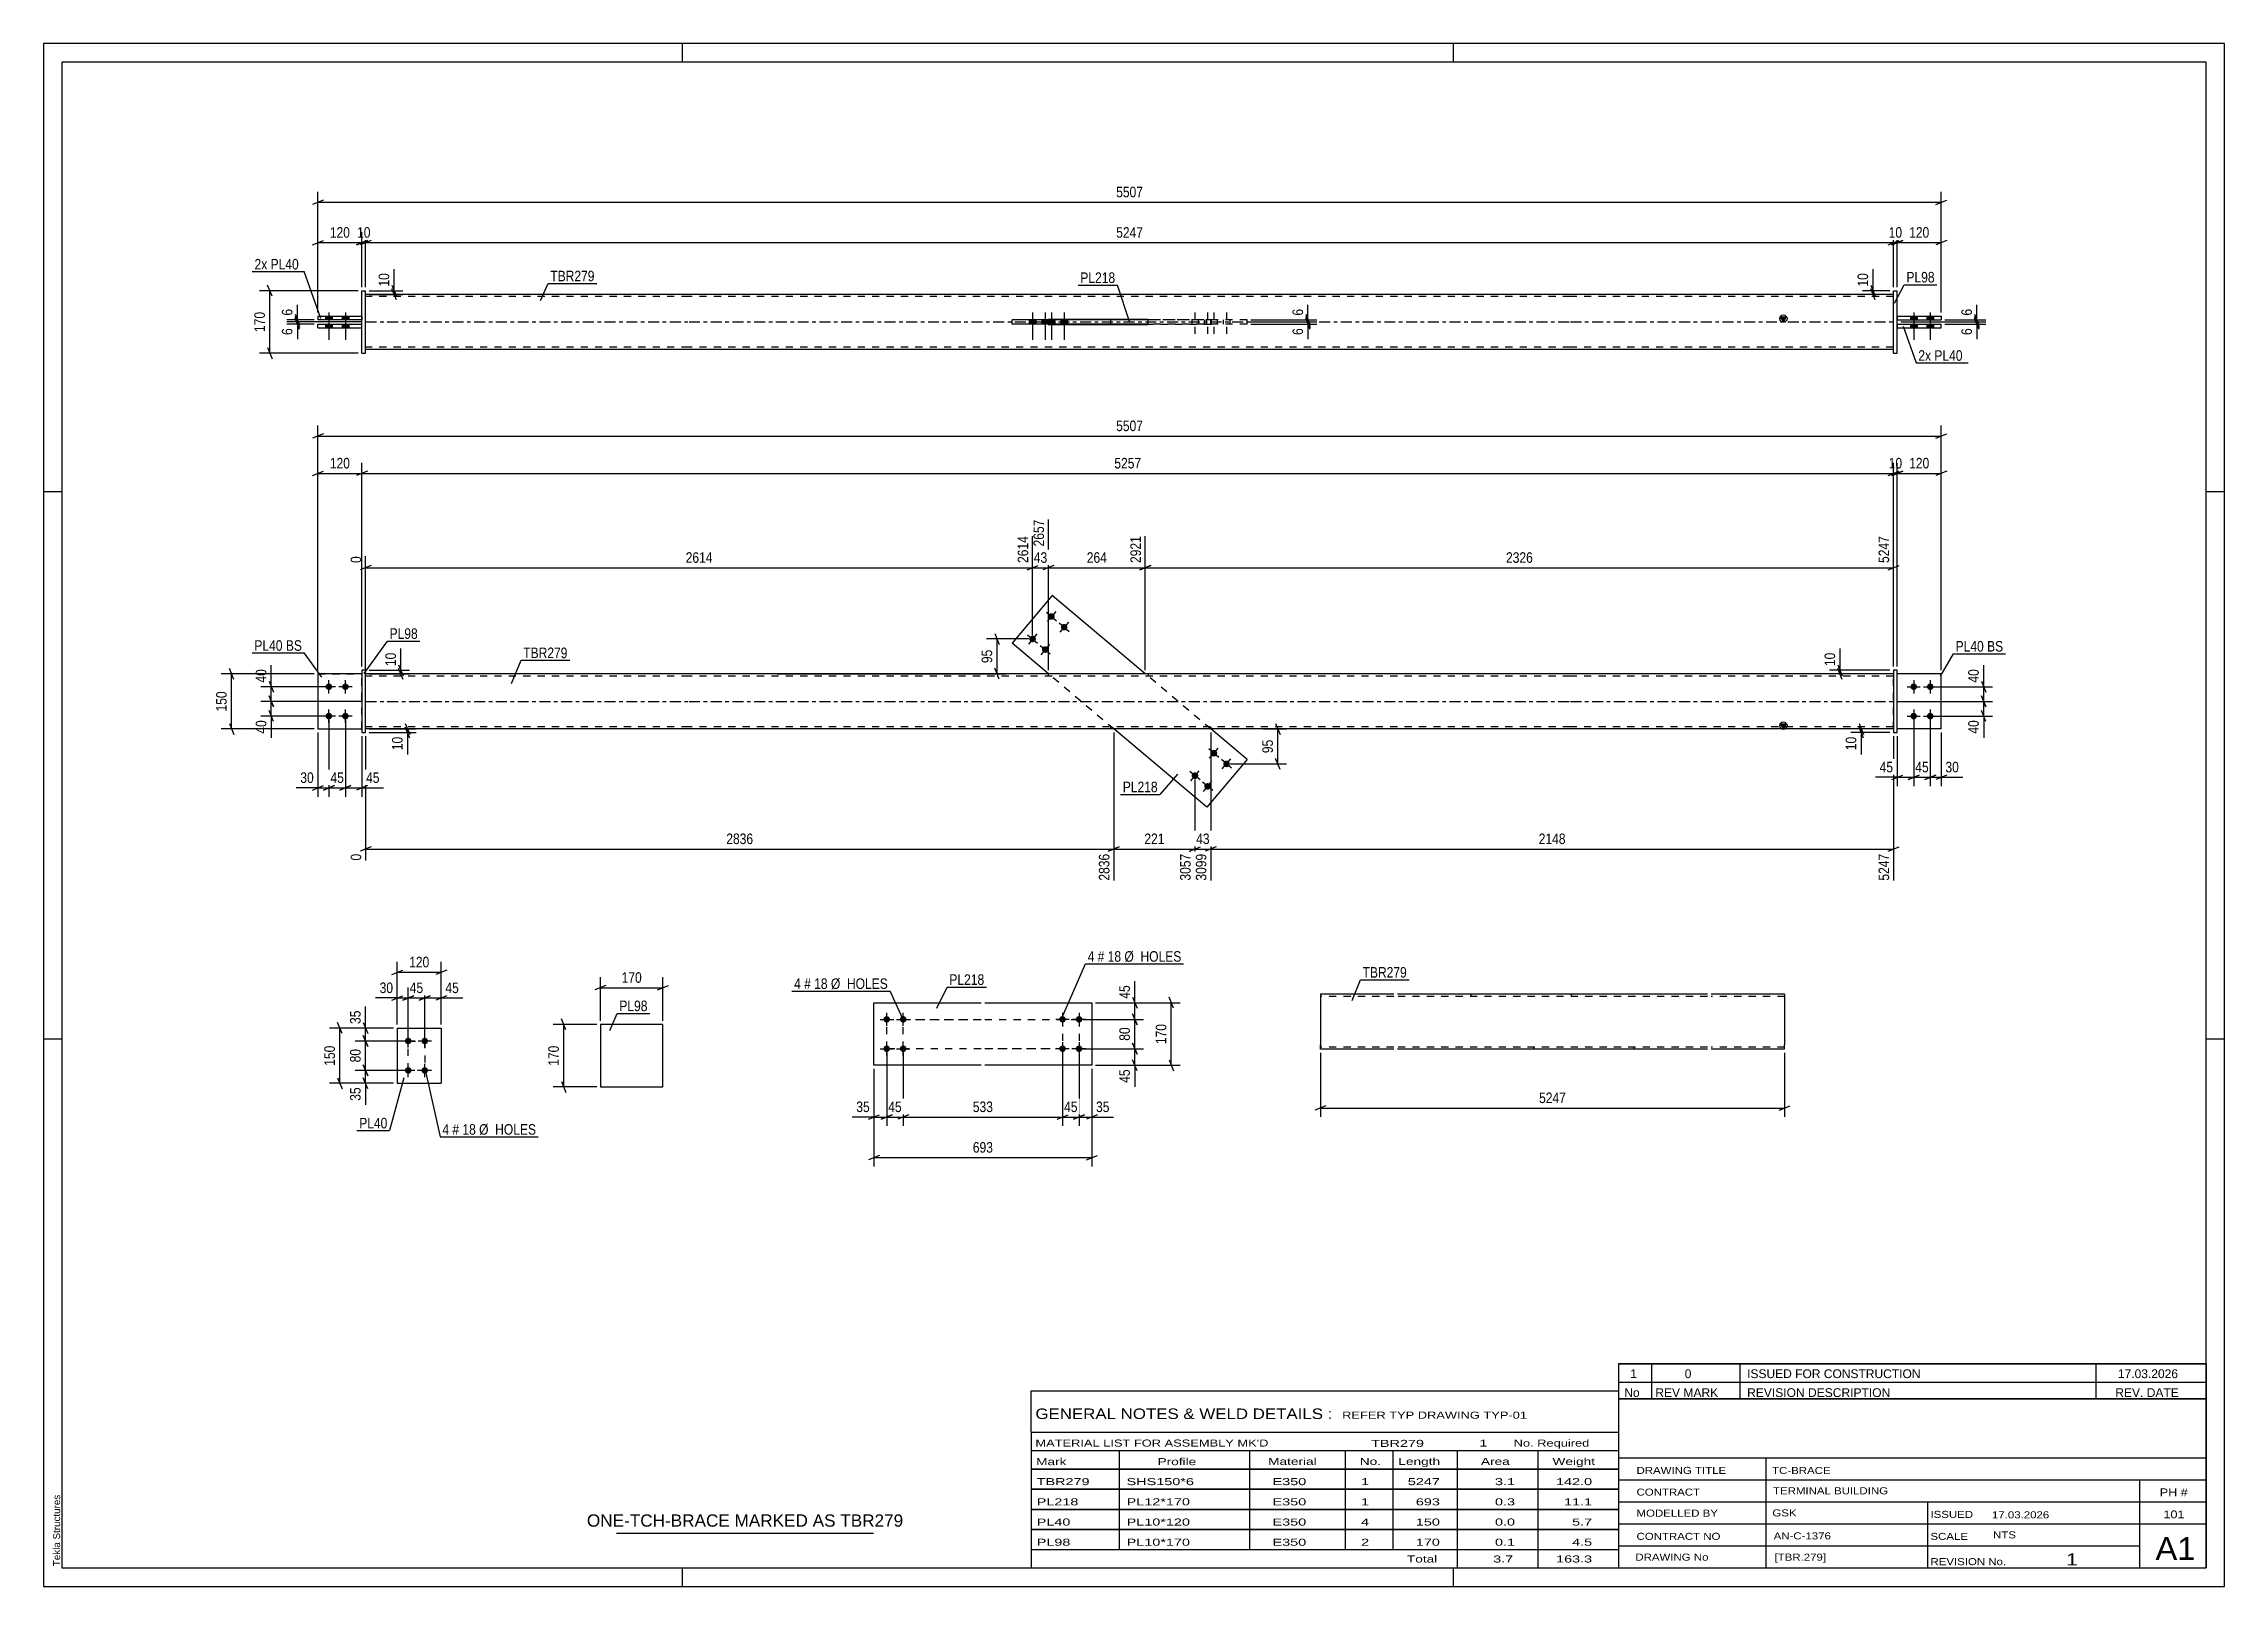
# Model space of a CAD drawing. Header units: millimetres. Extents: x 0 to 594, y 0 to 420.
import ezdxf

# ---------------------------------------------------------------- set-up
doc = ezdxf.new("R2010")
doc.units = ezdxf.units.MM
doc.linetypes.add('DXK_LINE_DOT2', pattern=[3.9198, 1.9599, -1.9599])
doc.linetypes.add('DXK_LINE_DOT3', pattern=[5.9187, 2.979, -0.9799, 0.9799, -0.9799])
doc.styles.add('Arial', font='ARIAL.TTF', dxfattribs={"height": 0.2})
doc.styles.add('Arial Narrow', font='ARIALN.TTF', dxfattribs={"height": 0.2})

# ---------------------------------------------------------------- blocks, each defined once
blk = doc.blocks.new('Unknown-580871604-1129')
at = {"color": 5, "linetype": 'Continuous'}
for p, q in [((594, 420), (0, 420)), ((0, 420), (0, 0)), ((174, 415), (174, 420)), ((384, 415), (384, 420)), ((594, 0), (594, 420)), ((589, 415), (5, 415)), ((5, 415), (5, 5)), ((589, 5), (589, 415)), ((5, 298), (0, 298)), ((594, 298), (589, 298)), ((5, 149), (0, 149)), ((594, 149), (589, 149)), ((0, 0), (594, 0)), ((5, 5), (589, 5)), ((174, 0), (174, 5)), ((384, 0), (384, 5))]:
    blk.add_line(p, q, dxfattribs=at)
at = {"color": 174, "linetype": 'Continuous', "style": 'Arial'}
blk.add_text('Tekla Structures', height=1.9102, rotation=90, dxfattribs=at).set_placement((4.5, 5.5))
blk = doc.blocks.new('Part-580871604-3517 - 3516')
at = {"color": 2, "linetype": 'Continuous'}
for p, q in [((226.14, 158.87), (255.34, 158.87)), ((226.14, 141.87), (226.14, 158.87)), ((256.34, 158.87), (285.54, 158.87)), ((285.54, 158.87), (285.54, 141.87)), ((255.34, 141.87), (226.14, 141.87)), ((285.54, 141.87), (256.34, 141.87))]:
    blk.add_line(p, q, dxfattribs=at)
blk = doc.blocks.new('Bolt-580871604-3518 - 3516')
at = {"linetype": 'Continuous'}
for points in [[(277.54, 153.47, -1), (277.54, 155.27, -1)], [(282.04, 153.47, -1), (282.04, 155.27, -1)], [(277.54, 145.47, -1), (277.54, 147.27, -1)], [(282.04, 145.47, -1), (282.04, 147.27, -1)]]:
    blk.add_hatch(color=1, dxfattribs=at).paths.add_polyline_path(points)
at = {"color": 1, "linetype": 'Continuous'}
for p, q in [((277.54, 156.17), (277.54, 152.57)), ((282.04, 156.17), (282.04, 152.57)), ((279.34, 154.37), (275.74, 154.37)), ((283.84, 154.37), (280.24, 154.37)), ((279.34, 146.37), (275.74, 146.37)), ((277.54, 148.17), (277.54, 144.57)), ((283.84, 146.37), (280.24, 146.37)), ((282.04, 148.17), (282.04, 144.57))]:
    blk.add_line(p, q, dxfattribs=at)
blk = doc.blocks.new('Bolt-580871604-3519 - 3516')
at = {"linetype": 'Continuous'}
for points in [[(229.64, 155.27, -1), (229.64, 153.47, -1)], [(234.14, 155.27, -1), (234.14, 153.47, -1)], [(229.64, 147.27, -1), (229.64, 145.47, -1)], [(234.14, 147.27, -1), (234.14, 145.47, -1)]]:
    blk.add_hatch(color=1, dxfattribs=at).paths.add_polyline_path(points)
at = {"color": 1, "linetype": 'Continuous'}
for p, q in [((229.64, 152.57), (229.64, 156.17)), ((234.14, 152.57), (234.14, 156.17)), ((227.84, 154.37), (231.44, 154.37)), ((232.34, 154.37), (235.94, 154.37)), ((227.84, 146.37), (231.44, 146.37)), ((229.64, 144.57), (229.64, 148.17)), ((232.34, 146.37), (235.94, 146.37)), ((234.14, 144.57), (234.14, 148.17))]:
    blk.add_line(p, q, dxfattribs=at)
blk = doc.blocks.new('Part-580871604-2165 - 2159')
at = {"color": 2, "linetype": 'Continuous'}
for p, q in [((96.31, 151.97), (96.31, 136.97)), ((96.31, 151.97), (108.31, 151.97)), ((108.31, 151.97), (108.31, 136.97)), ((96.31, 136.97), (108.31, 136.97))]:
    blk.add_line(p, q, dxfattribs=at)
blk = doc.blocks.new('Bolt-580871604-2198 - 2159')
at = {"linetype": 'Continuous'}
for points in [[(99.31, 147.57, -1), (99.31, 149.37, -1)], [(103.81, 147.57, -1), (103.81, 149.37, -1)], [(99.31, 139.57, -1), (99.31, 141.37, -1)], [(103.81, 139.57, -1), (103.81, 141.37, -1)]]:
    blk.add_hatch(color=1, dxfattribs=at).paths.add_polyline_path(points)
at = {"color": 1, "linetype": 'Continuous'}
for p, q in [((99.31, 146.67), (99.31, 150.27)), ((103.81, 146.67), (103.81, 150.27)), ((101.11, 148.47), (97.51, 148.47)), ((105.61, 148.47), (102.01, 148.47)), ((101.11, 140.47), (97.51, 140.47)), ((99.31, 138.67), (99.31, 142.27)), ((105.61, 140.47), (102.01, 140.47)), ((103.81, 138.67), (103.81, 142.27))]:
    blk.add_line(p, q, dxfattribs=at)
blk = doc.blocks.new('Bolt-580871604-1681 - 1671')
at = {"linetype": 'Continuous'}
for points in [[(77.7, 244.02, -1), (77.7, 245.82, -1)], [(82.2, 244.02, -1), (82.2, 245.82, -1)], [(77.7, 236.02, -1), (77.7, 237.82, -1)], [(82.2, 236.02, -1), (82.2, 237.82, -1)]]:
    blk.add_hatch(color=1, dxfattribs=at).paths.add_polyline_path(points)
at = {"color": 1, "linetype": 'Continuous'}
for p, q in [((79.5, 244.92), (75.9, 244.92)), ((77.7, 243.12), (77.7, 246.72)), ((84, 244.92), (80.4, 244.92)), ((82.2, 243.12), (82.2, 246.72)), ((77.7, 235.12), (77.7, 238.72)), ((82.2, 235.12), (82.2, 238.72)), ((79.5, 236.92), (75.9, 236.92)), ((84, 236.92), (80.4, 236.92))]:
    blk.add_line(p, q, dxfattribs=at)
blk = doc.blocks.new('Part-580871604-1687 - 1671')
at = {"color": 2, "linetype": 'Continuous'}
for p, q in [((274.75, 269.74), (263.8, 256.74)), ((300.08, 248.42), (274.75, 269.74)), ((273.69, 248.42), (263.8, 256.74)), ((316.84, 212.09), (291.5, 233.42)), ((327.78, 225.1), (317.9, 233.42)), ((327.78, 225.1), (316.84, 212.09))]:
    blk.add_line(p, q, dxfattribs=at)
at = {"color": 7, "linetype": 'DXK_LINE_DOT2'}
for p, q in [((291.5, 233.42), (273.69, 248.42)), ((317.9, 233.42), (300.08, 248.42))]:
    blk.add_line(p, q, dxfattribs=at)
blk = doc.blocks.new('Bolt-580871604-1679 - 1671')
at = {"linetype": 'Continuous'}
for points in [[(318.19, 226.12, -1), (319.35, 227.5, -1)], [(313.03, 220, -1), (314.19, 221.38, -1)], [(321.63, 223.22, -1), (322.79, 224.6, -1)], [(316.48, 217.1, -1), (317.64, 218.48, -1)]]:
    blk.add_hatch(color=1, dxfattribs=at).paths.add_polyline_path(points)
at = {"color": 1, "linetype": 'Continuous'}
for p, q in [((320.14, 225.65), (317.39, 227.97)), ((317.61, 225.43), (319.93, 228.18)), ((314.99, 219.53), (312.24, 221.85)), ((312.45, 219.31), (314.77, 222.06)), ((323.59, 222.75), (320.83, 225.07)), ((321.05, 222.53), (323.37, 225.29)), ((318.43, 216.63), (315.68, 218.95)), ((315.9, 216.41), (318.22, 219.17))]:
    blk.add_line(p, q, dxfattribs=at)
blk = doc.blocks.new('Bolt-580871604-1680 - 1671')
at = {"linetype": 'Continuous'}
for points in [[(275.11, 264.73, -1), (273.95, 263.36, -1)], [(278.55, 261.84, -1), (277.4, 260.46, -1)], [(269.96, 258.61, -1), (268.8, 257.24, -1)], [(273.4, 255.72, -1), (272.24, 254.34, -1)]]:
    blk.add_hatch(color=1, dxfattribs=at).paths.add_polyline_path(points)
at = {"color": 1, "linetype": 'Continuous'}
for p, q in [((273.16, 265.2), (275.91, 262.89)), ((275.69, 265.42), (273.37, 262.67)), ((276.6, 262.31), (279.35, 259.99)), ((279.13, 262.52), (276.82, 259.77)), ((268, 259.08), (270.76, 256.77)), ((270.54, 259.3), (268.22, 256.55)), ((271.45, 256.19), (274.2, 253.87)), ((273.98, 256.4), (271.66, 253.65))]:
    blk.add_line(p, q, dxfattribs=at)
blk = doc.blocks.new('Bolt-580871604-1682 - 1671')
at = {"linetype": 'Continuous'}
for points in [[(509.38, 245.82, -1), (509.38, 244.02, -1)], [(513.88, 245.82, -1), (513.88, 244.02, -1)], [(509.38, 237.82, -1), (509.38, 236.02, -1)], [(513.88, 237.82, -1), (513.88, 236.02, -1)]]:
    blk.add_hatch(color=1, dxfattribs=at).paths.add_polyline_path(points)
at = {"color": 1, "linetype": 'Continuous'}
for p, q in [((507.58, 244.92), (511.18, 244.92)), ((509.38, 246.72), (509.38, 243.12)), ((512.08, 244.92), (515.68, 244.92)), ((513.88, 246.72), (513.88, 243.12)), ((509.38, 238.72), (509.38, 235.12)), ((513.88, 238.72), (513.88, 235.12)), ((507.58, 236.92), (511.18, 236.92)), ((512.08, 236.92), (515.68, 236.92))]:
    blk.add_line(p, q, dxfattribs=at)
blk = doc.blocks.new('Part-580871604-1692 - 1671')
at = {"color": 2, "linetype": 'Continuous'}
for p, q in [((87.7, 249.42), (86.7, 249.42)), ((86.7, 249.42), (86.7, 232.42)), ((87.7, 232.42), (87.7, 249.42)), ((86.7, 232.42), (87.7, 232.42))]:
    blk.add_line(p, q, dxfattribs=at)
blk = doc.blocks.new('Part-580871604-1697 - 1671')
at = {"color": 7, "linetype": 'DXK_LINE_DOT2'}
for p, q in [((74.7, 248.42), (74.7, 233.42)), ((74.7, 248.42), (86.7, 248.42)), ((86.7, 248.42), (86.7, 233.42)), ((74.7, 233.42), (86.7, 233.42))]:
    blk.add_line(p, q, dxfattribs=at)
blk = doc.blocks.new('Part-580871604-1702 - 1671')
at = {"color": 2, "linetype": 'Continuous'}
for p, q in [((74.7, 248.42), (74.7, 233.42)), ((86.7, 248.42), (74.7, 248.42)), ((74.7, 233.42), (86.7, 233.42))]:
    blk.add_line(p, q, dxfattribs=at)
at = {"color": 7, "linetype": 'DXK_LINE_DOT2'}
blk.add_line((86.7, 233.42), (86.7, 248.42), dxfattribs=at)
blk = doc.blocks.new('Part-580871604-1703 - 1671')
at = {"color": 2, "linetype": 'Continuous'}
for p, q in [((504.88, 249.42), (503.88, 249.42)), ((503.88, 249.42), (503.88, 232.42)), ((504.88, 232.42), (504.88, 249.42)), ((503.88, 232.42), (504.88, 232.42))]:
    blk.add_line(p, q, dxfattribs=at)
blk = doc.blocks.new('Part-580871604-1708 - 1671')
at = {"color": 7, "linetype": 'DXK_LINE_DOT2'}
for p, q in [((516.88, 248.42), (504.88, 248.42)), ((504.88, 233.42), (504.88, 248.42)), ((516.88, 233.42), (516.88, 248.42)), ((516.88, 233.42), (504.88, 233.42))]:
    blk.add_line(p, q, dxfattribs=at)
blk = doc.blocks.new('Part-580871604-1713 - 1671')
at = {"color": 2, "linetype": 'Continuous'}
for p, q in [((516.88, 248.42), (504.88, 248.42)), ((516.88, 233.42), (516.88, 248.42)), ((516.88, 233.42), (504.88, 233.42))]:
    blk.add_line(p, q, dxfattribs=at)
at = {"color": 7, "linetype": 'DXK_LINE_DOT2'}
blk.add_line((504.88, 233.42), (504.88, 248.42), dxfattribs=at)
blk = doc.blocks.new('Part-580871604-1718 - 1671')
at = {"linetype": 'Continuous'}
blk.add_hatch(color=2, dxfattribs=at).paths.add_polyline_path([(473.88, 233.42), (473.08, 234.82), (474.68, 234.82)])
at = {"color": 2, "linetype": 'Continuous'}
for p, q in [((175.7, 248.42), (87.7, 248.42)), ((415.78, 248.42), (175.8, 248.42)), ((503.88, 248.42), (415.88, 248.42)), ((175.7, 233.42), (87.7, 233.42)), ((415.78, 233.42), (175.8, 233.42)), ((503.88, 233.42), (415.88, 233.42)), ((473.88, 233.42), (473.08, 234.82)), ((473.08, 234.82), (474.68, 234.82)), ((474.68, 234.82), (473.88, 233.42))]:
    blk.add_line(p, q, dxfattribs=at)
at = {"color": 7, "linetype": 'DXK_LINE_DOT2'}
for p, q in [((87.7, 233.42), (87.7, 248.42)), ((175.7, 247.82), (87.7, 247.82)), ((415.78, 247.82), (175.8, 247.82)), ((273.59, 248.42), (273.59, 247.82)), ((300.9, 248.42), (300.9, 247.82)), ((503.88, 247.82), (415.88, 247.82)), ((503.88, 233.42), (503.88, 248.42)), ((175.7, 234.02), (87.7, 234.02)), ((415.78, 234.02), (175.8, 234.02)), ((290.69, 233.42), (290.69, 234.02)), ((318, 233.42), (318, 234.02)), ((503.88, 234.02), (415.88, 234.02))]:
    blk.add_line(p, q, dxfattribs=at)
at = {"color": 7, "linetype": 'DXK_LINE_DOT3'}
for p, q in [((87.7, 240.92), (175.7, 240.92)), ((175.8, 240.92), (415.78, 240.92)), ((415.88, 240.92), (503.88, 240.92))]:
    blk.add_line(p, q, dxfattribs=at)
at = {"color": 2, "linetype": 'Continuous'}
blk.add_circle((473.88, 234.32), 1, dxfattribs=at)
blk = doc.blocks.new('Part-580871604-1455 - 1366')
at = {"linetype": 'Continuous'}
blk.add_hatch(color=2, dxfattribs=at).paths.add_polyline_path([(473.88, 344.23), (473.08, 345.63), (474.68, 345.63)])
at = {"color": 2, "linetype": 'Continuous'}
for p, q in [((175.7, 351.73), (87.7, 351.73)), ((415.78, 351.73), (175.8, 351.73)), ((503.88, 351.73), (415.88, 351.73)), ((273.59, 344.93), (273.59, 344.83)), ((300.9, 344.93), (273.59, 344.93)), ((290.69, 344.93), (290.69, 344.83)), ((300.9, 343.53), (300.9, 344.93)), ((473.88, 344.23), (473.08, 345.63)), ((473.08, 345.63), (474.68, 345.63)), ((474.68, 345.63), (473.88, 344.23)), ((273.59, 343.53), (273.59, 343.63)), ((273.59, 343.53), (300.9, 343.53)), ((290.69, 343.53), (290.69, 343.63)), ((175.7, 336.73), (87.7, 336.73)), ((415.78, 336.73), (175.8, 336.73)), ((503.88, 336.73), (415.88, 336.73))]:
    blk.add_line(p, q, dxfattribs=at)
at = {"color": 7, "linetype": 'DXK_LINE_DOT2'}
for p, q in [((87.7, 336.73), (87.7, 351.73)), ((175.7, 351.13), (87.7, 351.13)), ((415.78, 351.13), (175.8, 351.13)), ((503.88, 351.13), (415.88, 351.13)), ((503.88, 336.73), (503.88, 351.73)), ((273.59, 343.63), (273.59, 344.93)), ((290.69, 343.63), (290.69, 344.93)), ((300.9, 344.93), (318, 344.93)), ((318, 344.93), (318, 343.53)), ((318, 343.53), (300.9, 343.53)), ((175.7, 337.33), (87.7, 337.33)), ((415.78, 337.33), (175.8, 337.33)), ((503.88, 337.33), (415.88, 337.33))]:
    blk.add_line(p, q, dxfattribs=at)
at = {"color": 7, "linetype": 'DXK_LINE_DOT3'}
for p, q in [((87.7, 344.23), (175.7, 344.23)), ((175.8, 344.23), (415.78, 344.23)), ((415.88, 344.23), (503.88, 344.23))]:
    blk.add_line(p, q, dxfattribs=at)
at = {"color": 2, "linetype": 'Continuous'}
blk.add_circle((473.88, 345.13), 1, dxfattribs=at)
blk = doc.blocks.new('Part-580871604-1417 - 1366')
at = {"color": 2, "linetype": 'Continuous'}
for p, q in [((74.7, 342.63), (74.7, 343.63)), ((74.7, 343.63), (86.7, 343.63)), ((74.7, 342.63), (86.7, 342.63))]:
    blk.add_line(p, q, dxfattribs=at)
at = {"color": 7, "linetype": 'DXK_LINE_DOT2'}
blk.add_line((86.7, 342.63), (86.7, 343.63), dxfattribs=at)
blk = doc.blocks.new('Bolt-580871604-1369 - 1366')
at = {"linetype": 'Continuous'}
for points in [[(510.28, 345.83), (508.48, 345.83), (508.48, 344.83), (510.28, 344.83)], [(510.28, 345.83), (508.48, 345.83), (508.48, 344.83), (510.28, 344.83)], [(514.78, 345.83), (512.98, 345.83), (512.98, 344.83), (514.78, 344.83)], [(514.78, 345.83), (512.98, 345.83), (512.98, 344.83), (514.78, 344.83)], [(510.28, 343.63), (508.48, 343.63), (508.48, 342.63), (510.28, 342.63)], [(510.28, 343.63), (508.48, 343.63), (508.48, 342.63), (510.28, 342.63)], [(514.78, 343.63), (512.98, 343.63), (512.98, 342.63), (514.78, 342.63)], [(514.78, 343.63), (512.98, 343.63), (512.98, 342.63), (514.78, 342.63)]]:
    blk.add_hatch(color=1, dxfattribs=at).paths.add_polyline_path(points)
at = {"color": 1, "linetype": 'Continuous'}
for p, q in [((508.48, 345.83), (508.48, 344.83)), ((508.48, 345.83), (508.48, 344.83)), ((509.38, 346.83), (509.38, 339.33)), ((509.38, 346.83), (509.38, 339.33)), ((510.28, 345.83), (510.28, 344.83)), ((510.28, 345.83), (510.28, 344.83)), ((512.98, 345.83), (512.98, 344.83)), ((512.98, 345.83), (512.98, 344.83)), ((513.88, 346.83), (513.88, 339.33)), ((513.88, 346.83), (513.88, 339.33)), ((514.78, 345.83), (514.78, 344.83)), ((514.78, 345.83), (514.78, 344.83)), ((508.48, 343.63), (508.48, 342.63)), ((508.48, 343.63), (508.48, 342.63)), ((510.28, 343.63), (510.28, 342.63)), ((510.28, 343.63), (510.28, 342.63)), ((512.98, 343.63), (512.98, 342.63)), ((512.98, 343.63), (512.98, 342.63)), ((514.78, 343.63), (514.78, 342.63)), ((514.78, 343.63), (514.78, 342.63))]:
    blk.add_line(p, q, dxfattribs=at)
blk = doc.blocks.new('Bolt-580871604-1434 - 1366')
at = {"color": 1, "linetype": 'DXK_LINE_DOT2'}
for p, q in [((312.71, 344.83), (312.71, 343.63)), ((313.61, 346.83), (313.61, 339.33)), ((314.51, 344.83), (314.51, 343.63)), ((316.16, 344.83), (316.16, 343.63)), ((317.06, 346.83), (317.06, 339.33)), ((317.87, 344.83), (317.87, 343.63)), ((317.96, 344.83), (317.96, 343.63)), ((318.77, 346.83), (318.77, 339.33)), ((319.67, 344.83), (319.67, 343.63)), ((321.31, 344.83), (321.31, 343.63)), ((322.21, 346.83), (322.21, 339.33)), ((323.11, 344.83), (323.11, 343.63))]:
    blk.add_line(p, q, dxfattribs=at)
blk = doc.blocks.new('Bolt-580871604-1370 - 1366')
at = {"linetype": 'Continuous'}
for points in [[(76.8, 344.83), (78.6, 344.83), (78.6, 345.83), (76.8, 345.83)], [(76.8, 344.83), (78.6, 344.83), (78.6, 345.83), (76.8, 345.83)], [(81.3, 344.83), (83.1, 344.83), (83.1, 345.83), (81.3, 345.83)], [(81.3, 344.83), (83.1, 344.83), (83.1, 345.83), (81.3, 345.83)], [(76.8, 342.63), (78.6, 342.63), (78.6, 343.63), (76.8, 343.63)], [(76.8, 342.63), (78.6, 342.63), (78.6, 343.63), (76.8, 343.63)], [(81.3, 342.63), (83.1, 342.63), (83.1, 343.63), (81.3, 343.63)], [(81.3, 342.63), (83.1, 342.63), (83.1, 343.63), (81.3, 343.63)]]:
    blk.add_hatch(color=1, dxfattribs=at).paths.add_polyline_path(points)
at = {"color": 1, "linetype": 'Continuous'}
for p, q in [((76.8, 345.83), (76.8, 344.83)), ((76.8, 345.83), (76.8, 344.83)), ((77.7, 346.83), (77.7, 339.33)), ((77.7, 346.83), (77.7, 339.33)), ((78.6, 345.83), (78.6, 344.83)), ((78.6, 345.83), (78.6, 344.83)), ((81.3, 345.83), (81.3, 344.83)), ((81.3, 345.83), (81.3, 344.83)), ((82.2, 346.83), (82.2, 339.33)), ((82.2, 346.83), (82.2, 339.33)), ((83.1, 345.83), (83.1, 344.83)), ((83.1, 345.83), (83.1, 344.83)), ((76.8, 343.63), (76.8, 342.63)), ((76.8, 343.63), (76.8, 342.63)), ((78.6, 343.63), (78.6, 342.63)), ((78.6, 343.63), (78.6, 342.63)), ((81.3, 343.63), (81.3, 342.63)), ((81.3, 343.63), (81.3, 342.63)), ((83.1, 343.63), (83.1, 342.63)), ((83.1, 343.63), (83.1, 342.63))]:
    blk.add_line(p, q, dxfattribs=at)
blk = doc.blocks.new('Part-580871604-1412 - 1366')
at = {"color": 2, "linetype": 'Continuous'}
for p, q in [((74.7, 345.83), (74.7, 344.83)), ((74.7, 345.83), (86.7, 345.83)), ((86.7, 344.83), (74.7, 344.83))]:
    blk.add_line(p, q, dxfattribs=at)
at = {"color": 7, "linetype": 'DXK_LINE_DOT2'}
blk.add_line((86.7, 345.83), (86.7, 344.83), dxfattribs=at)
blk = doc.blocks.new('Part-580871604-1460 - 1366')
at = {"color": 2, "linetype": 'Continuous'}
for p, q in [((504.88, 343.63), (516.88, 343.63)), ((504.88, 342.63), (516.88, 342.63)), ((516.88, 342.63), (516.88, 343.63))]:
    blk.add_line(p, q, dxfattribs=at)
at = {"color": 7, "linetype": 'DXK_LINE_DOT2'}
blk.add_line((504.88, 343.63), (504.88, 342.63), dxfattribs=at)
blk = doc.blocks.new('Part-580871604-1396 - 1366')
at = {"color": 2, "linetype": 'Continuous'}
for p, q in [((263.8, 343.63), (263.8, 344.83)), ((300.9, 344.83), (263.8, 344.83)), ((274.75, 343.63), (274.75, 344.83)), ((300.9, 343.63), (263.8, 343.63))]:
    blk.add_line(p, q, dxfattribs=at)
at = {"color": 7, "linetype": 'DXK_LINE_DOT2'}
for p, q in [((327.78, 344.83), (300.9, 344.83)), ((316.84, 343.63), (316.84, 344.83)), ((327.78, 343.63), (327.78, 344.83)), ((327.78, 343.63), (300.9, 343.63))]:
    blk.add_line(p, q, dxfattribs=at)
blk = doc.blocks.new('Part-580871604-1397 - 1366')
at = {"color": 2, "linetype": 'Continuous'}
for p, q in [((86.7, 335.73), (86.7, 352.73)), ((86.7, 352.73), (87.7, 352.73)), ((87.7, 335.73), (87.7, 352.73)), ((86.7, 335.73), (87.7, 335.73))]:
    blk.add_line(p, q, dxfattribs=at)
blk = doc.blocks.new('Part-580871604-1432 - 1366')
at = {"color": 2, "linetype": 'Continuous'}
for p, q in [((503.88, 335.73), (503.88, 352.73)), ((503.88, 352.73), (504.88, 352.73)), ((504.88, 335.73), (504.88, 352.73)), ((503.88, 335.73), (504.88, 335.73))]:
    blk.add_line(p, q, dxfattribs=at)
blk = doc.blocks.new('Bolt-580871604-1435 - 1366')
at = {"linetype": 'Continuous'}
for points in [[(270.28, 344.83), (268.48, 344.83), (268.48, 343.63), (270.28, 343.63)], [(273.72, 344.83), (271.92, 344.83), (271.92, 343.63), (273.72, 343.63)], [(275.43, 344.83), (273.63, 344.83), (273.63, 343.63), (275.43, 343.63)], [(278.87, 344.83), (277.07, 344.83), (277.07, 343.63), (278.87, 343.63)]]:
    blk.add_hatch(color=1, dxfattribs=at).paths.add_polyline_path(points)
at = {"color": 1, "linetype": 'Continuous'}
for p, q in [((268.48, 344.83), (268.48, 343.63)), ((269.38, 346.83), (269.38, 339.33)), ((270.28, 344.83), (270.28, 343.63)), ((271.92, 344.83), (271.92, 343.63)), ((272.82, 346.83), (272.82, 339.33)), ((273.63, 344.83), (273.63, 343.63)), ((273.72, 344.83), (273.72, 343.63)), ((274.53, 346.83), (274.53, 339.33)), ((275.43, 344.83), (275.43, 343.63)), ((277.07, 344.83), (277.07, 343.63)), ((277.97, 346.83), (277.97, 339.33)), ((278.87, 344.83), (278.87, 343.63))]:
    blk.add_line(p, q, dxfattribs=at)
blk = doc.blocks.new('Part-580871604-1465 - 1366')
at = {"color": 2, "linetype": 'Continuous'}
for p, q in [((504.88, 345.83), (516.88, 345.83)), ((504.88, 344.83), (516.88, 344.83)), ((516.88, 345.83), (516.88, 344.83))]:
    blk.add_line(p, q, dxfattribs=at)
at = {"color": 7, "linetype": 'DXK_LINE_DOT2'}
blk.add_line((504.88, 345.83), (504.88, 344.83), dxfattribs=at)
blk = doc.blocks.new('Part-580871604-2402 - 2396')
at = {"color": 2, "linetype": 'Continuous'}
for p, q in [((168.68, 152.97), (151.68, 152.97)), ((151.68, 152.97), (151.68, 135.97)), ((168.68, 135.97), (168.68, 152.97)), ((151.68, 135.97), (168.68, 135.97))]:
    blk.add_line(p, q, dxfattribs=at)
blk = doc.blocks.new('Part-580871604-2435 - 2427')
at = {"color": 2, "linetype": 'Continuous'}
for p, q in [((367.78, 161.23), (347.78, 161.23)), ((347.78, 161.23), (347.78, 147.43)), ((453.2, 161.23), (368.78, 161.23)), ((474.2, 161.23), (454.2, 161.23)), ((474.2, 161.23), (474.2, 161.14)), ((474.2, 161.14), (474.2, 160.03)), ((474.2, 160.03), (474.2, 147.43)), ((347.78, 146.33), (347.78, 147.43)), ((347.78, 146.23), (347.78, 146.33)), ((367.78, 146.23), (347.78, 146.23)), ((453.2, 146.23), (368.78, 146.23)), ((474.2, 146.23), (454.2, 146.23)), ((474.2, 146.23), (474.2, 147.43))]:
    blk.add_line(p, q, dxfattribs=at)
at = {"color": 7, "linetype": 'DXK_LINE_DOT2'}
for p, q in [((367.78, 160.63), (347.78, 160.63)), ((453.2, 160.63), (368.78, 160.63)), ((388.78, 161.23), (388.78, 160.63)), ((416.09, 161.23), (416.09, 160.63)), ((474.2, 160.63), (454.2, 160.63)), ((474.2, 160.88), (474.2, 160.03)), ((347.78, 147.43), (347.78, 146.59)), ((347.78, 146.83), (347.78, 146.88)), ((367.78, 146.83), (347.78, 146.83)), ((347.78, 146.23), (347.78, 146.23)), ((453.2, 146.83), (368.78, 146.83)), ((405.89, 146.23), (405.89, 146.83)), ((433.2, 146.23), (433.2, 146.83)), ((474.2, 146.83), (454.2, 146.83)), ((474.2, 146.88), (474.2, 147.2)), ((474.2, 146.83), (474.2, 146.88)), ((474.2, 146.83), (474.2, 146.88))]:
    blk.add_line(p, q, dxfattribs=at)
blk = doc.blocks.new('Rectangle-580871604-3694 - 3516')
at = {"color": 1, "linetype": 'DXK_LINE_DOT2'}
for p, q in [((229.64, 154.37), (255.34, 154.37)), ((229.64, 146.37), (229.64, 154.37)), ((256.34, 154.37), (282.04, 154.37)), ((282.04, 154.37), (282.04, 146.37)), ((255.34, 146.37), (229.64, 146.37)), ((282.04, 146.37), (256.34, 146.37))]:
    blk.add_line(p, q, dxfattribs=at)
blk = doc.blocks.new('Rectangle-580871604-2382 - 2159')
at = {"color": 1, "linetype": 'DXK_LINE_DOT2'}
blk.add_lwpolyline([(99.31, 148.47), (103.81, 148.47), (103.81, 140.47), (99.31, 140.47), (99.31, 148.47)], close=True, dxfattribs=at)
blk = doc.blocks.new('Rectangle-580871604-3704 - 3516')
at = {"color": 1, "linetype": 'DXK_LINE_DOT2'}
for p, q in [((234.14, 154.37), (255.34, 154.37)), ((234.14, 146.37), (234.14, 154.37)), ((256.34, 154.37), (277.54, 154.37)), ((277.54, 154.37), (277.54, 146.37)), ((255.34, 146.37), (234.14, 146.37)), ((277.54, 146.37), (256.34, 146.37))]:
    blk.add_line(p, q, dxfattribs=at)
blk = doc.blocks.new('StraightDimension-580871604-3524 - 3516')
at = {"color": 7, "linetype": 'Continuous'}
for p, q in [((282.04, 145.37), (282.04, 125.38)), ((285.54, 140.87), (285.54, 125.38)), ((280.54, 127.18), (283.54, 128.38)), ((282.04, 127.78), (285.54, 127.78)), ((287.04, 128.38), (284.04, 127.18))]:
    blk.add_line(p, q, dxfattribs=at)
at = {"color": 0}
blk.add_wipeout([(290.92, 128.53), (290.92, 132.73), (286.06, 132.73), (286.06, 128.53)], dxfattribs=at)
at = {"color": 7, "linetype": 'Continuous'}
blk.add_line((285.54, 127.78), (291.45, 127.78), dxfattribs=at)
blk.add_line((285.54, 127.78), (291.45, 127.78), dxfattribs=at)
at = {"color": 3, "style": 'Arial Narrow'}
blk.add_text('35', height=2.863, dxfattribs=at).set_placement((286.66, 129.13))
blk = doc.blocks.new('StraightDimension-580871604-3525 - 3516')
at = {"color": 7, "linetype": 'Continuous'}
for p, q in [((277.54, 145.37), (277.54, 125.38)), ((282.04, 145.37), (282.04, 125.38)), ((276.04, 127.18), (279.04, 128.38)), ((277.54, 127.78), (282.04, 127.78)), ((283.54, 128.38), (280.54, 127.18))]:
    blk.add_line(p, q, dxfattribs=at)
at = {"color": 0}
blk.add_wipeout([(282.22, 128.53), (282.22, 132.73), (277.36, 132.73), (277.36, 128.53)], dxfattribs=at)
at = {"color": 3, "style": 'Arial Narrow'}
blk.add_text('45', height=2.863, dxfattribs=at).set_placement((277.96, 129.13))
blk = doc.blocks.new('StraightDimension-580871604-3526 - 3516')
at = {"color": 7, "linetype": 'Continuous'}
for p, q in [((234.14, 145.37), (234.14, 125.38)), ((277.54, 145.37), (277.54, 125.38)), ((235.64, 128.38), (232.64, 127.18)), ((234.14, 127.78), (277.54, 127.78)), ((276.04, 127.18), (279.04, 128.38))]:
    blk.add_line(p, q, dxfattribs=at)
at = {"color": 0}
blk.add_wipeout([(259.18, 128.53), (259.18, 132.73), (252.5, 132.73), (252.5, 128.53)], dxfattribs=at)
at = {"color": 3, "style": 'Arial Narrow'}
blk.add_text('533', height=2.863, dxfattribs=at).set_placement((253.1, 129.13))
blk = doc.blocks.new('StraightDimension-580871604-3527 - 3516')
at = {"color": 7, "linetype": 'Continuous'}
for p, q in [((229.64, 145.37), (229.64, 125.38)), ((234.14, 145.37), (234.14, 125.38)), ((228.14, 127.18), (231.14, 128.38)), ((229.64, 127.78), (234.14, 127.78)), ((235.64, 128.38), (232.64, 127.18))]:
    blk.add_line(p, q, dxfattribs=at)
at = {"color": 0}
blk.add_wipeout([(234.32, 128.53), (234.32, 132.73), (229.46, 132.73), (229.46, 128.53)], dxfattribs=at)
at = {"color": 3, "style": 'Arial Narrow'}
blk.add_text('45', height=2.863, dxfattribs=at).set_placement((230.06, 129.13))
blk = doc.blocks.new('StraightDimension-580871604-3673 - 3516')
at = {"color": 7, "linetype": 'Continuous'}
for p, q in [((296.62, 155.87), (297.82, 152.87)), ((283.04, 154.37), (299.62, 154.37)), ((297.22, 146.37), (297.22, 154.37)), ((283.04, 146.37), (299.62, 146.37)), ((297.82, 144.87), (296.62, 147.87))]:
    blk.add_line(p, q, dxfattribs=at)
at = {"color": 0}
blk.add_wipeout([(296.47, 152.79), (292.27, 152.79), (292.27, 147.94), (296.47, 147.94)], dxfattribs=at)
at = {"color": 3, "style": 'Arial Narrow'}
blk.add_text('80', height=2.863, rotation=90.00021, dxfattribs=at).set_placement((295.87, 148.54))
blk = doc.blocks.new('StraightDimension-580871604-3528 - 3516')
at = {"color": 7, "linetype": 'Continuous'}
for p, q in [((229.64, 145.37), (229.64, 125.38)), ((226.14, 140.87), (226.14, 125.38)), ((224.64, 127.18), (227.64, 128.38)), ((226.14, 127.78), (229.64, 127.78)), ((231.14, 128.38), (228.14, 127.18))]:
    blk.add_line(p, q, dxfattribs=at)
at = {"color": 0}
blk.add_wipeout([(225.61, 128.53), (225.61, 132.73), (220.76, 132.73), (220.76, 128.53)], dxfattribs=at)
at = {"color": 7, "linetype": 'Continuous'}
blk.add_line((226.14, 127.78), (220.23, 127.78), dxfattribs=at)
blk.add_line((226.14, 127.78), (220.23, 127.78), dxfattribs=at)
at = {"color": 3, "style": 'Arial Narrow'}
blk.add_text('35', height=2.863, dxfattribs=at).set_placement((221.36, 129.13))
blk = doc.blocks.new('StraightDimension-580871604-3544 - 3516')
at = {"color": 7, "linetype": 'Continuous'}
for p, q in [((226.14, 140.87), (226.14, 114.33)), ((285.54, 140.87), (285.54, 114.33)), ((227.64, 117.33), (224.64, 116.13)), ((226.14, 116.73), (285.54, 116.73)), ((284.04, 116.13), (287.04, 117.33))]:
    blk.add_line(p, q, dxfattribs=at)
at = {"color": 0}
blk.add_wipeout([(259.18, 117.48), (259.18, 121.68), (252.5, 121.68), (252.5, 117.48)], dxfattribs=at)
at = {"color": 3, "style": 'Arial Narrow'}
blk.add_text('693', height=2.863, dxfattribs=at).set_placement((253.1, 118.08))
blk = doc.blocks.new('StraightDimension-580871604-3564 - 3516')
at = {"color": 7, "linetype": 'Continuous'}
for p, q in [((286.54, 158.87), (309.55, 158.87)), ((307.75, 157.37), (306.55, 160.37)), ((307.15, 141.87), (307.15, 158.87)), ((306.55, 143.37), (307.75, 140.37)), ((286.54, 141.87), (309.55, 141.87))]:
    blk.add_line(p, q, dxfattribs=at)
at = {"color": 0}
blk.add_wipeout([(306.4, 153.71), (302.2, 153.71), (302.2, 147.02), (306.4, 147.02)], dxfattribs=at)
at = {"color": 3, "style": 'Arial Narrow'}
blk.add_text('170', height=2.863, rotation=90.00021, dxfattribs=at).set_placement((305.8, 147.62))
blk = doc.blocks.new('StraightDimension-580871604-3672 - 3516')
at = {"color": 7, "linetype": 'Continuous'}
for p, q in [((286.54, 158.87), (299.62, 158.87)), ((296.62, 160.37), (297.82, 157.37)), ((297.82, 152.87), (296.62, 155.87)), ((297.22, 154.37), (297.22, 158.87)), ((283.04, 154.37), (299.62, 154.37))]:
    blk.add_line(p, q, dxfattribs=at)
at = {"color": 0}
blk.add_wipeout([(296.47, 164.25), (292.27, 164.25), (292.27, 159.39), (296.47, 159.39)], dxfattribs=at)
at = {"color": 7, "linetype": 'Continuous'}
blk.add_line((297.22, 158.87), (297.22, 164.77), dxfattribs=at)
blk.add_line((297.22, 158.87), (297.22, 164.77), dxfattribs=at)
at = {"color": 3, "style": 'Arial Narrow'}
blk.add_text('45', height=2.863, rotation=90.00021, dxfattribs=at).set_placement((295.87, 159.99))
blk = doc.blocks.new('StraightDimension-580871604-3674 - 3516')
at = {"color": 7, "linetype": 'Continuous'}
for p, q in [((283.04, 146.37), (299.62, 146.37)), ((296.62, 147.87), (297.82, 144.87)), ((297.82, 140.37), (296.62, 143.37)), ((297.22, 141.87), (297.22, 146.37)), ((286.54, 141.87), (299.62, 141.87))]:
    blk.add_line(p, q, dxfattribs=at)
at = {"color": 0}
blk.add_wipeout([(296.47, 141.34), (292.27, 141.34), (292.27, 136.49), (296.47, 136.49)], dxfattribs=at)
at = {"color": 7, "linetype": 'Continuous'}
blk.add_line((297.22, 141.87), (297.22, 135.96), dxfattribs=at)
blk.add_line((297.22, 141.87), (297.22, 135.96), dxfattribs=at)
at = {"color": 3, "style": 'Arial Narrow'}
blk.add_text('45', height=2.863, rotation=90.00021, dxfattribs=at).set_placement((295.87, 137.09))
blk = doc.blocks.new('StraightDimension-580871604-2275 - 2159')
at = {"color": 7, "linetype": 'Continuous'}
for p, q in [((95.31, 151.97), (84.83, 151.97)), ((87.08, 153.47), (88.28, 150.47)), ((88.28, 146.97), (87.08, 149.97)), ((87.68, 148.47), (87.68, 151.97)), ((98.31, 148.47), (84.83, 148.47))]:
    blk.add_line(p, q, dxfattribs=at)
at = {"color": 0}
blk.add_wipeout([(86.93, 157.36), (82.73, 157.36), (82.73, 152.5), (86.93, 152.5)], dxfattribs=at)
at = {"color": 7, "linetype": 'Continuous'}
blk.add_line((87.68, 151.97), (87.68, 157.88), dxfattribs=at)
blk.add_line((87.68, 151.97), (87.68, 157.88), dxfattribs=at)
at = {"color": 3, "style": 'Arial Narrow'}
blk.add_text('35', height=2.863, rotation=90.00021, dxfattribs=at).set_placement((86.33, 153.1))
blk = doc.blocks.new('StraightDimension-580871604-2298 - 2159')
at = {"color": 7, "linetype": 'Continuous'}
for p, q in [((98.31, 140.47), (84.83, 140.47)), ((95.31, 136.97), (84.83, 136.97)), ((87.08, 141.97), (88.28, 138.97)), ((88.28, 135.47), (87.08, 138.47)), ((87.68, 136.97), (87.68, 140.47))]:
    blk.add_line(p, q, dxfattribs=at)
at = {"color": 0}
blk.add_wipeout([(86.93, 136.45), (82.73, 136.45), (82.73, 131.59), (86.93, 131.59)], dxfattribs=at)
at = {"color": 7, "linetype": 'Continuous'}
blk.add_line((87.68, 136.97), (87.68, 131.07), dxfattribs=at)
blk.add_line((87.68, 136.97), (87.68, 131.07), dxfattribs=at)
at = {"color": 3, "style": 'Arial Narrow'}
blk.add_text('35', height=2.863, rotation=90.00021, dxfattribs=at).set_placement((86.33, 132.19))
blk = doc.blocks.new('StraightDimension-580871604-2329 - 2159')
at = {"color": 7, "linetype": 'Continuous'}
for p, q in [((102.31, 159.58), (105.31, 160.78)), ((103.81, 149.47), (103.81, 163.03)), ((109.81, 160.78), (106.81, 159.58)), ((108.31, 152.97), (108.31, 163.03)), ((103.81, 160.18), (108.31, 160.18))]:
    blk.add_line(p, q, dxfattribs=at)
at = {"color": 0}
blk.add_wipeout([(113.69, 160.93), (113.69, 165.13), (108.84, 165.13), (108.84, 160.93)], dxfattribs=at)
at = {"color": 7, "linetype": 'Continuous'}
blk.add_line((108.31, 160.18), (114.22, 160.18), dxfattribs=at)
blk.add_line((108.31, 160.18), (114.22, 160.18), dxfattribs=at)
at = {"color": 3, "style": 'Arial Narrow'}
blk.add_text('45', height=2.863, dxfattribs=at).set_placement((109.44, 161.53))
blk = doc.blocks.new('StraightDimension-580871604-2288 - 2159')
at = {"color": 7, "linetype": 'Continuous'}
for p, q in [((87.08, 149.97), (88.28, 146.97)), ((98.31, 148.47), (84.83, 148.47)), ((87.68, 140.47), (87.68, 148.47)), ((98.31, 140.47), (84.83, 140.47)), ((88.28, 138.97), (87.08, 141.97))]:
    blk.add_line(p, q, dxfattribs=at)
at = {"color": 0}
blk.add_wipeout([(86.93, 146.9), (82.73, 146.9), (82.73, 142.05), (86.93, 142.05)], dxfattribs=at)
at = {"color": 3, "style": 'Arial Narrow'}
blk.add_text('80', height=2.863, rotation=90.00021, dxfattribs=at).set_placement((86.33, 142.65))
blk = doc.blocks.new('StraightDimension-580871604-2312 - 2159')
at = {"color": 7, "linetype": 'Continuous'}
for p, q in [((95.31, 151.97), (77.83, 151.97)), ((81.28, 150.47), (80.08, 153.47)), ((80.68, 136.97), (80.68, 151.97)), ((95.31, 136.97), (77.83, 136.97)), ((80.08, 138.47), (81.28, 135.47))]:
    blk.add_line(p, q, dxfattribs=at)
at = {"color": 0}
blk.add_wipeout([(79.93, 147.82), (75.73, 147.82), (75.73, 141.13), (79.93, 141.13)], dxfattribs=at)
at = {"color": 3, "style": 'Arial Narrow'}
blk.add_text('150', height=2.863, rotation=90.00021, dxfattribs=at).set_placement((79.33, 141.73))
blk = doc.blocks.new('StraightDimension-580871604-2342 - 2159')
at = {"color": 7, "linetype": 'Continuous'}
for p, q in [((97.81, 159.58), (100.81, 160.78)), ((99.31, 149.47), (99.31, 163.03)), ((105.31, 160.78), (102.31, 159.58)), ((103.81, 149.47), (103.81, 163.03)), ((99.31, 160.18), (103.81, 160.18))]:
    blk.add_line(p, q, dxfattribs=at)
at = {"color": 0}
blk.add_wipeout([(103.99, 160.93), (103.99, 165.13), (99.13, 165.13), (99.13, 160.93)], dxfattribs=at)
at = {"color": 3, "style": 'Arial Narrow'}
blk.add_text('45', height=2.863, dxfattribs=at).set_placement((99.73, 161.53))
blk = doc.blocks.new('StraightDimension-580871604-2352 - 2159')
at = {"color": 7, "linetype": 'Continuous'}
for p, q in [((94.81, 159.58), (97.81, 160.78)), ((96.31, 152.97), (96.31, 163.03)), ((100.81, 160.78), (97.81, 159.58)), ((99.31, 149.47), (99.31, 163.03)), ((96.31, 160.18), (99.31, 160.18))]:
    blk.add_line(p, q, dxfattribs=at)
at = {"color": 0}
blk.add_wipeout([(95.79, 160.93), (95.79, 165.13), (90.93, 165.13), (90.93, 160.93)], dxfattribs=at)
at = {"color": 7, "linetype": 'Continuous'}
blk.add_line((96.31, 160.18), (90.41, 160.18), dxfattribs=at)
blk.add_line((96.31, 160.18), (90.41, 160.18), dxfattribs=at)
at = {"color": 3, "style": 'Arial Narrow'}
blk.add_text('30', height=2.863, dxfattribs=at).set_placement((91.53, 161.53))
blk = doc.blocks.new('StraightDimension-580871604-2366 - 2159')
at = {"color": 7, "linetype": 'Continuous'}
for p, q in [((94.81, 166.58), (97.81, 167.78)), ((96.31, 152.97), (96.31, 170.03)), ((96.31, 167.18), (108.31, 167.18)), ((109.81, 167.78), (106.81, 166.58)), ((108.31, 152.97), (108.31, 170.03))]:
    blk.add_line(p, q, dxfattribs=at)
at = {"color": 0}
blk.add_wipeout([(105.65, 167.93), (105.65, 172.13), (98.97, 172.13), (98.97, 167.93)], dxfattribs=at)
at = {"color": 3, "style": 'Arial Narrow'}
blk.add_text('120', height=2.863, dxfattribs=at).set_placement((99.57, 168.53))
blk = doc.blocks.new('StraightDimension-580871604-1914 - 1671')
at = {"color": 7, "linetype": 'Continuous'}
for p, q in [((76.7, 244.92), (59.16, 244.92)), ((61.41, 246.42), (62.61, 243.42)), ((62.01, 240.92), (62.01, 244.92)), ((86.7, 240.92), (59.16, 240.92)), ((62.61, 239.42), (61.41, 242.42))]:
    blk.add_line(p, q, dxfattribs=at)
at = {"color": 0}
blk.add_wipeout([(61.26, 250.3), (57.06, 250.3), (57.06, 245.44), (61.26, 245.44)], dxfattribs=at)
at = {"color": 7, "linetype": 'Continuous'}
blk.add_line((62.01, 244.92), (62.01, 250.82), dxfattribs=at)
blk.add_line((62.01, 244.92), (62.01, 250.82), dxfattribs=at)
at = {"color": 3, "style": 'Arial Narrow'}
blk.add_text('40', height=2.863, rotation=90.00021, dxfattribs=at).set_placement((60.66, 246.04))
blk = doc.blocks.new('StraightDimension-580871604-1742 - 1671')
at = {"color": 7, "linetype": 'Continuous'}
for p, q in [((300.08, 249.42), (300.08, 285.92)), ((503.88, 250.42), (503.88, 285.92)), ((301.58, 277.91), (298.58, 276.71)), ((300.08, 277.31), (503.88, 277.31)), ((502.38, 276.71), (505.38, 277.91))]:
    blk.add_line(p, q, dxfattribs=at)
at = {"color": 0, "linetype": 'Continuous'}
blk.add_wipeout([(503.28, 286.52), (499.08, 286.52), (499.08, 278.01), (503.28, 278.01)], dxfattribs=at)
at = {"color": 0}
blk.add_wipeout([(406.24, 278.06), (406.24, 282.26), (397.73, 282.26), (397.73, 278.06)], dxfattribs=at)
at = {"color": 3, "linetype": 'Continuous', "style": 'Arial Narrow'}
blk.add_text('5247', height=2.863, rotation=90.00021, dxfattribs=at).set_placement((502.68, 278.61))
at = {"color": 3, "style": 'Arial Narrow'}
blk.add_text('2326', height=2.863, dxfattribs=at).set_placement((398.33, 278.66))
blk = doc.blocks.new('StraightDimension-580871604-1928 - 1671')
at = {"color": 7, "linetype": 'Continuous'}
for p, q in [((502.88, 233.42), (492.23, 233.42)), ((502.88, 232.42), (492.23, 232.42)), ((494.48, 234.92), (495.68, 231.92)), ((495.68, 230.92), (494.48, 233.92)), ((495.08, 232.42), (495.08, 233.42))]:
    blk.add_line(p, q, dxfattribs=at)
at = {"color": 0}
blk.add_wipeout([(494.33, 231.89), (490.13, 231.89), (490.13, 227.04), (494.33, 227.04)], dxfattribs=at)
at = {"color": 7, "linetype": 'Continuous'}
blk.add_line((495.08, 232.42), (495.08, 226.51), dxfattribs=at)
blk.add_line((495.08, 232.42), (495.08, 226.51), dxfattribs=at)
at = {"color": 3, "style": 'Arial Narrow'}
blk.add_text('10', height=2.863, rotation=90.00021, dxfattribs=at).set_placement((493.73, 227.64))
blk = doc.blocks.new('StraightDimension-580871604-1856 - 1671')
at = {"color": 7, "linetype": 'Continuous'}
for p, q in [((291.5, 232.42), (291.5, 192.13)), ((313.61, 219.69), (313.61, 192.13)), ((293, 201.34), (290, 200.14)), ((291.5, 200.74), (313.61, 200.74)), ((312.11, 200.14), (315.11, 201.34))]:
    blk.add_line(p, q, dxfattribs=at)
at = {"color": 0}
blk.add_wipeout([(305.9, 201.49), (305.9, 205.69), (299.22, 205.69), (299.22, 201.49)], dxfattribs=at)
at = {"color": 3, "style": 'Arial Narrow'}
blk.add_text('221', height=2.863, dxfattribs=at).set_placement((299.82, 202.09))
at = {"color": 0, "linetype": 'Continuous'}
blk.add_wipeout([(313.01, 200.04), (308.81, 200.04), (308.81, 191.53), (313.01, 191.53)], dxfattribs=at)
at = {"color": 3, "linetype": 'Continuous', "style": 'Arial Narrow'}
blk.add_text('3057', height=2.863, rotation=90.00021, dxfattribs=at).set_placement((312.41, 192.13))
blk = doc.blocks.new('StraightDimension-580871604-2009 - 1671')
at = {"color": 7, "linetype": 'Continuous'}
for p, q in [((514.88, 244.92), (530.84, 244.92)), ((527.84, 246.42), (529.04, 243.42)), ((528.44, 240.92), (528.44, 244.92)), ((504.88, 240.92), (530.84, 240.92)), ((529.04, 239.42), (527.84, 242.42))]:
    blk.add_line(p, q, dxfattribs=at)
at = {"color": 0}
blk.add_wipeout([(527.69, 250.3), (523.49, 250.3), (523.49, 245.44), (527.69, 245.44)], dxfattribs=at)
at = {"color": 7, "linetype": 'Continuous'}
blk.add_line((528.44, 244.92), (528.44, 250.82), dxfattribs=at)
blk.add_line((528.44, 244.92), (528.44, 250.82), dxfattribs=at)
at = {"color": 3, "style": 'Arial Narrow'}
blk.add_text('40', height=2.863, rotation=90.00021, dxfattribs=at).set_placement((527.09, 246.04))
blk = doc.blocks.new('StraightDimension-580871604-2023 - 1671')
at = {"color": 7, "linetype": 'Continuous'}
for p, q in [((268.38, 257.93), (256.86, 257.93)), ((259.11, 259.43), (260.31, 256.43)), ((259.71, 248.44), (259.71, 257.93)), ((260.31, 246.94), (259.11, 249.94)), ((199.77, 248.44), (262.11, 248.44))]:
    blk.add_line(p, q, dxfattribs=at)
at = {"color": 0}
blk.add_wipeout([(258.96, 255.61), (254.76, 255.61), (254.76, 250.75), (258.96, 250.75)], dxfattribs=at)
at = {"color": 3, "style": 'Arial Narrow'}
blk.add_text('95', height=2.863, rotation=90.00021, dxfattribs=at).set_placement((258.36, 251.35))
blk = doc.blocks.new('StraightDimension-580871604-1883 - 1671')
at = {"color": 7, "linetype": 'Continuous'}
for p, q in [((88.7, 233.42), (101.51, 233.42)), ((88.7, 232.42), (101.51, 232.42)), ((98.51, 234.92), (99.71, 231.92)), ((99.71, 230.92), (98.51, 233.92)), ((99.11, 232.42), (99.11, 233.42))]:
    blk.add_line(p, q, dxfattribs=at)
at = {"color": 0}
blk.add_wipeout([(98.36, 231.89), (94.16, 231.89), (94.16, 227.04), (98.36, 227.04)], dxfattribs=at)
at = {"color": 7, "linetype": 'Continuous'}
blk.add_line((99.11, 232.42), (99.11, 226.51), dxfattribs=at)
blk.add_line((99.11, 232.42), (99.11, 226.51), dxfattribs=at)
at = {"color": 3, "style": 'Arial Narrow'}
blk.add_text('10', height=2.863, rotation=90.00021, dxfattribs=at).set_placement((97.76, 227.64))
blk = doc.blocks.new('StraightDimension-580871604-1756 - 1671')
at = {"color": 7, "linetype": 'Continuous'}
for p, q in [((273.69, 249.42), (273.69, 290.42)), ((300.08, 249.42), (300.08, 285.92)), ((275.19, 277.91), (272.19, 276.71)), ((273.69, 277.31), (300.08, 277.31)), ((298.58, 276.71), (301.58, 277.91))]:
    blk.add_line(p, q, dxfattribs=at)
at = {"color": 0, "linetype": 'Continuous'}
blk.add_wipeout([(299.48, 286.52), (295.28, 286.52), (295.28, 278.01), (299.48, 278.01)], dxfattribs=at)
at = {"color": 0}
blk.add_wipeout([(290.23, 278.06), (290.23, 282.26), (283.54, 282.26), (283.54, 278.06)], dxfattribs=at)
at = {"color": 3, "linetype": 'Continuous', "style": 'Arial Narrow'}
blk.add_text('2921', height=2.863, rotation=90.00021, dxfattribs=at).set_placement((298.88, 278.61))
at = {"color": 3, "style": 'Arial Narrow'}
blk.add_text('264', height=2.863, dxfattribs=at).set_placement((284.14, 278.66))
blk = doc.blocks.new('StraightDimension-580871604-1901 - 1671')
at = {"color": 7, "linetype": 'Continuous'}
for p, q in [((86.7, 240.92), (59.16, 240.92)), ((61.41, 242.42), (62.61, 239.42)), ((62.61, 235.42), (61.41, 238.42)), ((62.01, 236.92), (62.01, 240.92)), ((76.7, 236.92), (59.16, 236.92))]:
    blk.add_line(p, q, dxfattribs=at)
at = {"color": 0}
blk.add_wipeout([(61.26, 236.39), (57.06, 236.39), (57.06, 231.54), (61.26, 231.54)], dxfattribs=at)
at = {"color": 7, "linetype": 'Continuous'}
blk.add_line((62.01, 236.92), (62.01, 231.01), dxfattribs=at)
blk.add_line((62.01, 236.92), (62.01, 231.01), dxfattribs=at)
at = {"color": 3, "style": 'Arial Narrow'}
blk.add_text('40', height=2.863, rotation=90.00021, dxfattribs=at).set_placement((60.66, 232.14))
blk = doc.blocks.new('StraightDimension-580871604-2050 - 1671')
at = {"color": 7, "linetype": 'Continuous'}
for p, q in [((502.38, 302.4), (505.38, 303.6)), ((506.38, 303.6), (503.38, 302.4)), ((503.88, 250.42), (503.88, 305.85)), ((503.88, 303), (504.88, 303)), ((504.88, 250.42), (504.88, 305.85))]:
    blk.add_line(p, q, dxfattribs=at)
at = {"color": 0}
blk.add_wipeout([(506.81, 303.75), (506.81, 307.95), (501.96, 307.95), (501.96, 303.75)], dxfattribs=at)
at = {"color": 3, "style": 'Arial Narrow'}
blk.add_text('10', height=2.863, dxfattribs=at).set_placement((502.56, 304.35))
blk = doc.blocks.new('StraightDimension-580871604-1778 - 1671')
at = {"color": 7, "linetype": 'Continuous'}
for p, q in [((269.38, 258.93), (269.38, 285.92)), ((273.69, 249.42), (273.69, 290.42)), ((267.88, 276.71), (270.88, 277.91)), ((269.38, 277.31), (273.69, 277.31)), ((275.19, 277.91), (272.19, 276.71))]:
    blk.add_line(p, q, dxfattribs=at)
at = {"color": 0}
blk.add_wipeout([(273.96, 278.06), (273.96, 282.26), (269.11, 282.26), (269.11, 278.06)], dxfattribs=at)
at = {"color": 0, "linetype": 'Continuous'}
blk.add_wipeout([(273.09, 291.02), (268.89, 291.02), (268.89, 282.51), (273.09, 282.51)], dxfattribs=at)
at = {"color": 3, "linetype": 'Continuous', "style": 'Arial Narrow'}
blk.add_text('2657', height=2.863, rotation=90.00021, dxfattribs=at).set_placement((272.49, 283.11))
at = {"color": 3, "style": 'Arial Narrow'}
blk.add_text('43', height=2.863, dxfattribs=at).set_placement((269.71, 278.66))
blk = doc.blocks.new('StraightDimension-580871604-2045 - 1671')
at = {"color": 7, "linetype": 'Continuous'}
for p, q in [((88.2, 303.6), (85.2, 302.4)), ((86.7, 250.42), (86.7, 305.85)), ((86.7, 303), (503.88, 303)), ((502.38, 302.4), (505.38, 303.6)), ((503.88, 250.42), (503.88, 305.85))]:
    blk.add_line(p, q, dxfattribs=at)
at = {"color": 0}
blk.add_wipeout([(299.55, 303.75), (299.55, 307.95), (291.04, 307.95), (291.04, 303.75)], dxfattribs=at)
at = {"color": 3, "style": 'Arial Narrow'}
blk.add_text('5257', height=2.863, dxfattribs=at).set_placement((291.64, 304.35))
blk = doc.blocks.new('StraightDimension-580871604-1870 - 1671')
at = {"color": 7, "linetype": 'Continuous'}
for p, q in [((291.5, 232.42), (291.5, 192.13)), ((87.7, 231.42), (87.7, 197.61)), ((89.2, 201.34), (86.2, 200.14)), ((87.7, 200.74), (291.5, 200.74)), ((290, 200.14), (293, 201.34))]:
    blk.add_line(p, q, dxfattribs=at)
at = {"color": 0}
blk.add_wipeout([(193.86, 201.49), (193.86, 205.69), (185.35, 205.69), (185.35, 201.49)], dxfattribs=at)
at = {"color": 0, "linetype": 'Continuous'}
for points in [[(87.1, 200.04), (82.9, 200.04), (82.9, 197.01), (87.1, 197.01)], [(290.9, 200.04), (286.7, 200.04), (286.7, 191.53), (290.9, 191.53)]]:
    blk.add_wipeout(points, dxfattribs=at)
at = {"color": 3, "style": 'Arial Narrow'}
blk.add_text('2836', height=2.863, dxfattribs=at).set_placement((185.95, 202.09))
at = {"color": 3, "linetype": 'Continuous', "style": 'Arial Narrow'}
for s, height, p in [('0', 2.86, (86.5, 197.61)), ('2836', 2.863, (290.3, 192.13))]:
    blk.add_text(s, height=height, rotation=90.00021, dxfattribs=at).set_placement(p)
blk = doc.blocks.new('StraightDimension-580871604-1728 - 1671')
at = {"color": 7, "linetype": 'Continuous'}
for p, q in [((74.7, 249.42), (74.7, 316.02)), ((516.88, 249.42), (516.88, 316.02)), ((76.2, 313.77), (73.2, 312.57)), ((74.7, 313.17), (516.88, 313.17)), ((515.38, 312.57), (518.38, 313.77))]:
    blk.add_line(p, q, dxfattribs=at)
at = {"color": 0}
blk.add_wipeout([(300.05, 313.92), (300.05, 318.12), (291.54, 318.12), (291.54, 313.92)], dxfattribs=at)
at = {"color": 3, "style": 'Arial Narrow'}
blk.add_text('5507', height=2.863, dxfattribs=at).set_placement((292.14, 314.52))
blk = doc.blocks.new('StraightDimension-580871604-1794 - 1671')
at = {"color": 7, "linetype": 'Continuous'}
for p, q in [((269.38, 258.93), (269.38, 285.92)), ((87.7, 249.42), (87.7, 280.44)), ((89.2, 277.91), (86.2, 276.71)), ((87.7, 277.31), (269.38, 277.31)), ((267.88, 276.71), (270.88, 277.91))]:
    blk.add_line(p, q, dxfattribs=at)
at = {"color": 0, "linetype": 'Continuous'}
for points in [[(268.78, 286.52), (264.58, 286.52), (264.58, 278.01), (268.78, 278.01)], [(87.1, 281.04), (82.9, 281.04), (82.9, 278.01), (87.1, 278.01)]]:
    blk.add_wipeout(points, dxfattribs=at)
at = {"color": 0}
blk.add_wipeout([(182.8, 278.06), (182.8, 282.26), (174.29, 282.26), (174.29, 278.06)], dxfattribs=at)
at = {"color": 3, "linetype": 'Continuous', "style": 'Arial Narrow'}
for s, height, p in [('2614', 2.863, (268.18, 278.61)), ('0', 2.86, (86.5, 278.61))]:
    blk.add_text(s, height=height, rotation=90.00021, dxfattribs=at).set_placement(p)
at = {"color": 3, "style": 'Arial Narrow'}
blk.add_text('2614', height=2.863, dxfattribs=at).set_placement((174.89, 278.66))
blk = doc.blocks.new('StraightDimension-580871604-1805 - 1671')
at = {"color": 7, "linetype": 'Continuous'}
for p, q in [((74.7, 232.42), (74.7, 214.99)), ((77.7, 235.92), (77.7, 214.99)), ((73.2, 216.79), (76.2, 217.99)), ((74.7, 217.39), (77.7, 217.39)), ((79.2, 217.99), (76.2, 216.79))]:
    blk.add_line(p, q, dxfattribs=at)
at = {"color": 0}
blk.add_wipeout([(74.18, 218.14), (74.18, 222.34), (69.32, 222.34), (69.32, 218.14)], dxfattribs=at)
at = {"color": 7, "linetype": 'Continuous'}
blk.add_line((74.7, 217.39), (68.8, 217.39), dxfattribs=at)
blk.add_line((74.7, 217.39), (68.8, 217.39), dxfattribs=at)
at = {"color": 3, "style": 'Arial Narrow'}
blk.add_text('30', height=2.863, dxfattribs=at).set_placement((69.92, 218.74))
blk = doc.blocks.new('StraightDimension-580871604-1815 - 1671')
at = {"color": 7, "linetype": 'Continuous'}
for p, q in [((77.7, 235.92), (77.7, 214.99)), ((82.2, 235.92), (82.2, 214.99)), ((76.2, 216.79), (79.2, 217.99)), ((77.7, 217.39), (82.2, 217.39)), ((83.7, 217.99), (80.7, 216.79))]:
    blk.add_line(p, q, dxfattribs=at)
at = {"color": 0}
blk.add_wipeout([(82.38, 218.14), (82.38, 222.34), (77.53, 222.34), (77.53, 218.14)], dxfattribs=at)
at = {"color": 3, "style": 'Arial Narrow'}
blk.add_text('45', height=2.863, dxfattribs=at).set_placement((78.13, 218.74))
blk = doc.blocks.new('StraightDimension-580871604-1950 - 1671')
at = {"color": 7, "linetype": 'Continuous'}
for p, q in [((509.38, 235.92), (509.38, 217.87)), ((513.88, 235.92), (513.88, 217.87)), ((507.88, 219.67), (510.88, 220.87)), ((509.38, 220.27), (513.88, 220.27)), ((515.38, 220.87), (512.38, 219.67))]:
    blk.add_line(p, q, dxfattribs=at)
at = {"color": 0}
blk.add_wipeout([(514.06, 221.02), (514.06, 225.22), (509.21, 225.22), (509.21, 221.02)], dxfattribs=at)
at = {"color": 3, "style": 'Arial Narrow'}
blk.add_text('45', height=2.863, dxfattribs=at).set_placement((509.81, 221.62))
blk = doc.blocks.new('StraightDimension-580871604-1822 - 1671')
at = {"color": 7, "linetype": 'Continuous'}
for p, q in [((82.2, 235.92), (82.2, 214.99)), ((86.7, 231.42), (86.7, 214.99)), ((80.7, 216.79), (83.7, 217.99)), ((82.2, 217.39), (86.7, 217.39)), ((88.2, 217.99), (85.2, 216.79))]:
    blk.add_line(p, q, dxfattribs=at)
at = {"color": 0}
blk.add_wipeout([(92.09, 218.14), (92.09, 222.34), (87.23, 222.34), (87.23, 218.14)], dxfattribs=at)
at = {"color": 7, "linetype": 'Continuous'}
blk.add_line((86.7, 217.39), (92.61, 217.39), dxfattribs=at)
blk.add_line((86.7, 217.39), (92.61, 217.39), dxfattribs=at)
at = {"color": 3, "style": 'Arial Narrow'}
blk.add_text('45', height=2.863, dxfattribs=at).set_placement((87.83, 218.74))
blk = doc.blocks.new('StraightDimension-580871604-1830 - 1671')
at = {"color": 7, "linetype": 'Continuous'}
for p, q in [((317.9, 232.42), (317.9, 192.13)), ((503.88, 231.42), (503.88, 192.13)), ((319.4, 201.34), (316.4, 200.14)), ((317.9, 200.74), (503.88, 200.74)), ((502.38, 200.14), (505.38, 201.34))]:
    blk.add_line(p, q, dxfattribs=at)
at = {"color": 0}
blk.add_wipeout([(415.15, 201.49), (415.15, 205.69), (406.64, 205.69), (406.64, 201.49)], dxfattribs=at)
at = {"color": 0, "linetype": 'Continuous'}
blk.add_wipeout([(503.28, 200.04), (499.08, 200.04), (499.08, 191.53), (503.28, 191.53)], dxfattribs=at)
at = {"color": 3, "style": 'Arial Narrow'}
blk.add_text('2148', height=2.863, dxfattribs=at).set_placement((407.24, 202.09))
at = {"color": 3, "linetype": 'Continuous', "style": 'Arial Narrow'}
blk.add_text('5247', height=2.863, rotation=90.00021, dxfattribs=at).set_placement((502.68, 192.13))
blk = doc.blocks.new('StraightDimension-580871604-1842 - 1671')
at = {"color": 7, "linetype": 'Continuous'}
for p, q in [((317.9, 232.42), (317.9, 192.13)), ((313.61, 219.69), (313.61, 192.13)), ((312.11, 200.14), (315.11, 201.34)), ((313.61, 200.74), (317.9, 200.74)), ((319.4, 201.34), (316.4, 200.14))]:
    blk.add_line(p, q, dxfattribs=at)
at = {"color": 0}
blk.add_wipeout([(318.19, 201.49), (318.19, 205.69), (313.33, 205.69), (313.33, 201.49)], dxfattribs=at)
at = {"color": 0, "linetype": 'Continuous'}
blk.add_wipeout([(317.3, 200.04), (313.1, 200.04), (313.1, 191.53), (317.3, 191.53)], dxfattribs=at)
at = {"color": 3, "style": 'Arial Narrow'}
blk.add_text('43', height=2.863, dxfattribs=at).set_placement((313.93, 202.09))
at = {"color": 3, "linetype": 'Continuous', "style": 'Arial Narrow'}
blk.add_text('3099', height=2.863, rotation=90.00021, dxfattribs=at).set_placement((316.7, 192.13))
blk = doc.blocks.new('StraightDimension-580871604-1892 - 1671')
at = {"color": 7, "linetype": 'Continuous'}
for p, q in [((96.7, 250.92), (97.9, 247.92)), ((97.9, 246.92), (96.7, 249.92)), ((88.7, 249.42), (99.7, 249.42)), ((88.7, 248.42), (99.7, 248.42)), ((97.3, 248.42), (97.3, 249.42))]:
    blk.add_line(p, q, dxfattribs=at)
at = {"color": 0}
blk.add_wipeout([(96.55, 254.8), (92.35, 254.8), (92.35, 249.94), (96.55, 249.94)], dxfattribs=at)
at = {"color": 7, "linetype": 'Continuous'}
blk.add_line((97.3, 249.42), (97.3, 255.32), dxfattribs=at)
blk.add_line((97.3, 249.42), (97.3, 255.32), dxfattribs=at)
at = {"color": 3, "style": 'Arial Narrow'}
blk.add_text('10', height=2.863, rotation=90.00021, dxfattribs=at).set_placement((95.95, 250.54))
blk = doc.blocks.new('StraightDimension-580871604-1937 - 1671')
at = {"color": 7, "linetype": 'Continuous'}
for p, q in [((513.88, 235.92), (513.88, 217.87)), ((516.88, 232.42), (516.88, 217.87)), ((512.38, 219.67), (515.38, 220.87)), ((513.88, 220.27), (516.88, 220.27)), ((518.38, 220.87), (515.38, 219.67))]:
    blk.add_line(p, q, dxfattribs=at)
at = {"color": 0}
blk.add_wipeout([(522.27, 221.02), (522.27, 225.22), (517.41, 225.22), (517.41, 221.02)], dxfattribs=at)
at = {"color": 7, "linetype": 'Continuous'}
blk.add_line((516.88, 220.27), (522.79, 220.27), dxfattribs=at)
blk.add_line((516.88, 220.27), (522.79, 220.27), dxfattribs=at)
at = {"color": 3, "style": 'Arial Narrow'}
blk.add_text('30', height=2.863, dxfattribs=at).set_placement((518.01, 221.62))
blk = doc.blocks.new('StraightDimension-580871604-1960 - 1671')
at = {"color": 7, "linetype": 'Continuous'}
for p, q in [((509.38, 235.92), (509.38, 217.87)), ((504.88, 231.42), (504.88, 217.87)), ((503.38, 219.67), (506.38, 220.87)), ((504.88, 220.27), (509.38, 220.27)), ((510.88, 220.87), (507.88, 219.67))]:
    blk.add_line(p, q, dxfattribs=at)
at = {"color": 0}
blk.add_wipeout([(504.36, 221.02), (504.36, 225.22), (499.5, 225.22), (499.5, 221.02)], dxfattribs=at)
at = {"color": 7, "linetype": 'Continuous'}
blk.add_line((504.88, 220.27), (498.98, 220.27), dxfattribs=at)
blk.add_line((504.88, 220.27), (498.98, 220.27), dxfattribs=at)
at = {"color": 3, "style": 'Arial Narrow'}
blk.add_text('45', height=2.863, dxfattribs=at).set_placement((500.1, 221.62))
blk = doc.blocks.new('StraightDimension-580871604-2035 - 1671')
at = {"color": 7, "linetype": 'Continuous'}
for p, q in [((73.2, 302.4), (76.2, 303.6)), ((74.7, 249.42), (74.7, 305.85)), ((74.7, 303), (86.7, 303)), ((88.2, 303.6), (85.2, 302.4)), ((86.7, 250.42), (86.7, 305.85))]:
    blk.add_line(p, q, dxfattribs=at)
at = {"color": 0}
blk.add_wipeout([(84.05, 303.75), (84.05, 307.95), (77.36, 307.95), (77.36, 303.75)], dxfattribs=at)
at = {"color": 3, "style": 'Arial Narrow'}
blk.add_text('120', height=2.863, dxfattribs=at).set_placement((77.96, 304.35))
blk = doc.blocks.new('StraightDimension-580871604-1971 - 1671')
at = {"color": 7, "linetype": 'Continuous'}
for p, q in [((51.8, 246.92), (50.6, 249.92)), ((73.7, 248.42), (48.35, 248.42)), ((51.2, 233.42), (51.2, 248.42)), ((73.7, 233.42), (48.35, 233.42)), ((50.6, 234.92), (51.8, 231.92))]:
    blk.add_line(p, q, dxfattribs=at)
at = {"color": 0}
blk.add_wipeout([(50.45, 244.26), (46.25, 244.26), (46.25, 237.58), (50.45, 237.58)], dxfattribs=at)
at = {"color": 3, "style": 'Arial Narrow'}
blk.add_text('150', height=2.863, rotation=90.00021, dxfattribs=at).set_placement((49.85, 238.18))
blk = doc.blocks.new('StraightDimension-580871604-1985 - 1671')
at = {"color": 7, "linetype": 'Continuous'}
for p, q in [((332.14, 233.42), (338.57, 233.42)), ((335.57, 234.92), (336.77, 231.92)), ((336.17, 223.91), (336.17, 233.42)), ((323.21, 223.91), (338.57, 223.91)), ((336.77, 222.41), (335.57, 225.41))]:
    blk.add_line(p, q, dxfattribs=at)
at = {"color": 0}
blk.add_wipeout([(335.42, 231.09), (331.22, 231.09), (331.22, 226.24), (335.42, 226.24)], dxfattribs=at)
at = {"color": 3, "style": 'Arial Narrow'}
blk.add_text('95', height=2.863, rotation=90.00021, dxfattribs=at).set_placement((334.82, 226.84))
blk = doc.blocks.new('StraightDimension-580871604-1996 - 1671')
at = {"color": 7, "linetype": 'Continuous'}
for p, q in [((504.88, 240.92), (530.84, 240.92)), ((527.84, 242.42), (529.04, 239.42)), ((529.04, 235.42), (527.84, 238.42)), ((528.44, 236.92), (528.44, 240.92)), ((514.88, 236.92), (530.84, 236.92))]:
    blk.add_line(p, q, dxfattribs=at)
at = {"color": 0}
blk.add_wipeout([(527.69, 236.39), (523.49, 236.39), (523.49, 231.54), (527.69, 231.54)], dxfattribs=at)
at = {"color": 7, "linetype": 'Continuous'}
blk.add_line((528.44, 236.92), (528.44, 231.01), dxfattribs=at)
blk.add_line((528.44, 236.92), (528.44, 231.01), dxfattribs=at)
at = {"color": 3, "style": 'Arial Narrow'}
blk.add_text('40', height=2.863, rotation=90.00021, dxfattribs=at).set_placement((527.09, 232.14))
blk = doc.blocks.new('StraightDimension-580871604-2028 - 1671')
at = {"color": 7, "linetype": 'Continuous'}
for p, q in [((488.71, 250.92), (489.91, 247.92)), ((489.91, 246.92), (488.71, 249.92)), ((502.88, 249.42), (486.46, 249.42)), ((502.88, 248.42), (486.46, 248.42)), ((489.31, 248.42), (489.31, 249.42))]:
    blk.add_line(p, q, dxfattribs=at)
at = {"color": 0}
blk.add_wipeout([(488.56, 254.8), (484.36, 254.8), (484.36, 249.94), (488.56, 249.94)], dxfattribs=at)
at = {"color": 7, "linetype": 'Continuous'}
blk.add_line((489.31, 249.42), (489.31, 255.32), dxfattribs=at)
blk.add_line((489.31, 249.42), (489.31, 255.32), dxfattribs=at)
at = {"color": 3, "style": 'Arial Narrow'}
blk.add_text('10', height=2.863, rotation=90.00021, dxfattribs=at).set_placement((487.96, 250.54))
blk = doc.blocks.new('StraightDimension-580871604-2055 - 1671')
at = {"color": 7, "linetype": 'Continuous'}
for p, q in [((503.38, 302.4), (506.38, 303.6)), ((504.88, 250.42), (504.88, 305.85)), ((504.88, 303), (516.88, 303)), ((518.38, 303.6), (515.38, 302.4)), ((516.88, 249.42), (516.88, 305.85))]:
    blk.add_line(p, q, dxfattribs=at)
at = {"color": 0}
blk.add_wipeout([(514.23, 303.75), (514.23, 307.95), (507.54, 307.95), (507.54, 303.75)], dxfattribs=at)
at = {"color": 3, "style": 'Arial Narrow'}
blk.add_text('120', height=2.863, dxfattribs=at).set_placement((508.14, 304.35))
blk = doc.blocks.new('StraightDimension-580871604-1594 - 1366')
at = {"color": 7, "linetype": 'Continuous'}
for p, q in [((504.88, 353.73), (504.88, 368.67)), ((516.88, 346.83), (516.88, 368.67)), ((503.38, 365.22), (506.38, 366.42)), ((504.88, 365.82), (516.88, 365.82)), ((518.38, 366.42), (515.38, 365.22))]:
    blk.add_line(p, q, dxfattribs=at)
at = {"color": 0}
blk.add_wipeout([(514.23, 366.57), (514.23, 370.77), (507.54, 370.77), (507.54, 366.57)], dxfattribs=at)
at = {"color": 3, "style": 'Arial Narrow'}
blk.add_text('120', height=2.863, dxfattribs=at).set_placement((508.14, 367.17))
blk = doc.blocks.new('StraightDimension-580871604-1605 - 1366')
at = {"color": 7, "linetype": 'Continuous'}
for p, q in [((502.88, 352.73), (495.45, 352.73)), ((502.88, 351.73), (495.45, 351.73)), ((497.7, 354.23), (498.9, 351.23)), ((498.9, 350.23), (497.7, 353.23)), ((498.3, 351.73), (498.3, 352.73))]:
    blk.add_line(p, q, dxfattribs=at)
at = {"color": 0}
blk.add_wipeout([(497.55, 358.11), (493.35, 358.11), (493.35, 353.26), (497.55, 353.26)], dxfattribs=at)
at = {"color": 7, "linetype": 'Continuous'}
blk.add_line((498.3, 352.73), (498.3, 358.64), dxfattribs=at)
blk.add_line((498.3, 352.73), (498.3, 358.64), dxfattribs=at)
at = {"color": 3, "style": 'Arial Narrow'}
blk.add_text('10', height=2.863, rotation=90.00021, dxfattribs=at).set_placement((496.95, 353.86))
blk = doc.blocks.new('StraightDimension-580871604-1574 - 1366')
at = {"color": 7, "linetype": 'Continuous'}
for p, q in [((87.7, 353.73), (87.7, 368.67)), ((503.88, 353.73), (503.88, 368.67)), ((89.2, 366.42), (86.2, 365.22)), ((87.7, 365.82), (503.88, 365.82)), ((502.38, 365.22), (505.38, 366.42))]:
    blk.add_line(p, q, dxfattribs=at)
at = {"color": 0}
blk.add_wipeout([(300.05, 366.57), (300.05, 370.77), (291.54, 370.77), (291.54, 366.57)], dxfattribs=at)
at = {"color": 3, "style": 'Arial Narrow'}
blk.add_text('5247', height=2.863, dxfattribs=at).set_placement((292.14, 367.17))
blk = doc.blocks.new('StraightDimension-580871604-1523 - 1366')
at = {"color": 7, "linetype": 'Continuous'}
for p, q in [((85.7, 352.73), (58.76, 352.73)), ((62.21, 351.23), (61.01, 354.23)), ((61.61, 335.73), (61.61, 352.73)), ((85.7, 335.73), (58.76, 335.73)), ((61.01, 337.23), (62.21, 334.23))]:
    blk.add_line(p, q, dxfattribs=at)
at = {"color": 0}
blk.add_wipeout([(60.86, 347.57), (56.66, 347.57), (56.66, 340.89), (60.86, 340.89)], dxfattribs=at)
at = {"color": 3, "style": 'Arial Narrow'}
blk.add_text('170', height=2.863, rotation=90.00021, dxfattribs=at).set_placement((60.26, 341.49))
blk = doc.blocks.new('StraightDimension-580871604-1469 - 1366')
at = {"color": 7, "linetype": 'Continuous'}
for p, q in [((88.7, 352.73), (97.88, 352.73)), ((88.7, 351.73), (97.88, 351.73)), ((94.88, 354.23), (96.08, 351.23)), ((96.08, 350.23), (94.88, 353.23)), ((95.48, 351.73), (95.48, 352.73))]:
    blk.add_line(p, q, dxfattribs=at)
at = {"color": 0}
blk.add_wipeout([(94.73, 358.11), (90.53, 358.11), (90.53, 353.26), (94.73, 353.26)], dxfattribs=at)
at = {"color": 7, "linetype": 'Continuous'}
blk.add_line((95.48, 352.73), (95.48, 358.64), dxfattribs=at)
blk.add_line((95.48, 352.73), (95.48, 358.64), dxfattribs=at)
at = {"color": 3, "style": 'Arial Narrow'}
blk.add_text('10', height=2.863, rotation=90.00021, dxfattribs=at).set_placement((94.13, 353.86))
blk = doc.blocks.new('StraightDimension-580871604-1487 - 1366')
at = {"color": 7, "linetype": 'Continuous'}
for p, q in [((73.7, 344.83), (66.26, 344.83)), ((68.51, 346.33), (69.71, 343.33)), ((69.71, 342.73), (68.51, 345.73)), ((69.11, 344.23), (69.11, 344.83)), ((86.7, 344.23), (66.26, 344.23))]:
    blk.add_line(p, q, dxfattribs=at)
at = {"color": 0}
blk.add_wipeout([(68.36, 348.38), (64.16, 348.38), (64.16, 345.36), (68.36, 345.36)], dxfattribs=at)
at = {"color": 7, "linetype": 'Continuous'}
blk.add_line((69.11, 344.83), (69.11, 348.91), dxfattribs=at)
blk.add_line((69.11, 344.83), (69.11, 348.91), dxfattribs=at)
at = {"color": 3, "style": 'Arial Narrow'}
blk.add_text('6', height=2.86, rotation=90.00021, dxfattribs=at).set_placement((67.76, 345.96))
blk = doc.blocks.new('StraightDimension-580871604-1506 - 1366')
at = {"color": 7, "linetype": 'Continuous'}
for p, q in [((68.51, 345.73), (69.71, 342.73)), ((69.71, 342.13), (68.51, 345.13)), ((86.7, 344.23), (66.26, 344.23)), ((73.7, 343.63), (66.26, 343.63)), ((69.11, 343.63), (69.11, 344.23))]:
    blk.add_line(p, q, dxfattribs=at)
at = {"color": 0}
blk.add_wipeout([(68.36, 343.11), (64.16, 343.11), (64.16, 340.08), (68.36, 340.08)], dxfattribs=at)
at = {"color": 7, "linetype": 'Continuous'}
blk.add_line((69.11, 343.63), (69.11, 339.55), dxfattribs=at)
blk.add_line((69.11, 343.63), (69.11, 339.55), dxfattribs=at)
at = {"color": 3, "style": 'Arial Narrow'}
blk.add_text('6', height=2.86, rotation=90.00021, dxfattribs=at).set_placement((67.76, 340.68))
blk = doc.blocks.new('StraightDimension-580871604-1534 - 1366')
at = {"color": 7, "linetype": 'Continuous'}
for p, q in [((343.79, 345.73), (344.99, 342.73)), ((344.99, 342.13), (343.79, 345.13)), ((328.78, 344.23), (346.79, 344.23)), ((328.78, 343.63), (346.79, 343.63)), ((344.39, 343.63), (344.39, 344.23))]:
    blk.add_line(p, q, dxfattribs=at)
at = {"color": 0}
blk.add_wipeout([(343.64, 343.11), (339.44, 343.11), (339.44, 340.08), (343.64, 340.08)], dxfattribs=at)
at = {"color": 7, "linetype": 'Continuous'}
blk.add_line((344.39, 343.63), (344.39, 339.55), dxfattribs=at)
blk.add_line((344.39, 343.63), (344.39, 339.55), dxfattribs=at)
at = {"color": 3, "style": 'Arial Narrow'}
blk.add_text('6', height=2.86, rotation=90.00021, dxfattribs=at).set_placement((343.04, 340.68))
blk = doc.blocks.new('StraightDimension-580871604-1538 - 1366')
at = {"color": 7, "linetype": 'Continuous'}
for p, q in [((328.78, 344.83), (346.79, 344.83)), ((343.79, 346.33), (344.99, 343.33)), ((344.99, 342.73), (343.79, 345.73)), ((344.39, 344.23), (344.39, 344.83)), ((328.78, 344.23), (346.79, 344.23))]:
    blk.add_line(p, q, dxfattribs=at)
at = {"color": 0}
blk.add_wipeout([(343.64, 348.38), (339.44, 348.38), (339.44, 345.36), (343.64, 345.36)], dxfattribs=at)
at = {"color": 7, "linetype": 'Continuous'}
blk.add_line((344.39, 344.83), (344.39, 348.91), dxfattribs=at)
blk.add_line((344.39, 344.83), (344.39, 348.91), dxfattribs=at)
at = {"color": 3, "style": 'Arial Narrow'}
blk.add_text('6', height=2.86, rotation=90.00021, dxfattribs=at).set_placement((343.04, 345.96))
blk = doc.blocks.new('StraightDimension-580871604-1543 - 1366')
at = {"color": 7, "linetype": 'Continuous'}
for p, q in [((76.2, 377.43), (73.2, 376.23)), ((74.7, 346.83), (74.7, 379.68)), ((74.7, 376.83), (516.88, 376.83)), ((515.38, 376.23), (518.38, 377.43)), ((516.88, 346.83), (516.88, 379.68))]:
    blk.add_line(p, q, dxfattribs=at)
at = {"color": 0}
blk.add_wipeout([(300.05, 377.58), (300.05, 381.78), (291.54, 381.78), (291.54, 377.58)], dxfattribs=at)
at = {"color": 3, "style": 'Arial Narrow'}
blk.add_text('5507', height=2.863, dxfattribs=at).set_placement((292.14, 378.18))
blk = doc.blocks.new('StraightDimension-580871604-1554 - 1366')
at = {"color": 7, "linetype": 'Continuous'}
for p, q in [((86.7, 353.73), (86.7, 368.67)), ((87.7, 353.73), (87.7, 368.67)), ((85.2, 365.22), (88.2, 366.42)), ((89.2, 366.42), (86.2, 365.22)), ((86.7, 365.82), (87.7, 365.82))]:
    blk.add_line(p, q, dxfattribs=at)
at = {"color": 0}
blk.add_wipeout([(89.63, 366.57), (89.63, 370.77), (84.78, 370.77), (84.78, 366.57)], dxfattribs=at)
at = {"color": 3, "style": 'Arial Narrow'}
blk.add_text('10', height=2.863, dxfattribs=at).set_placement((85.38, 367.17))
blk = doc.blocks.new('StraightDimension-580871604-1564 - 1366')
at = {"color": 7, "linetype": 'Continuous'}
for p, q in [((74.7, 346.83), (74.7, 368.67)), ((86.7, 353.73), (86.7, 368.67)), ((73.2, 365.22), (76.2, 366.42)), ((74.7, 365.82), (86.7, 365.82)), ((88.2, 366.42), (85.2, 365.22))]:
    blk.add_line(p, q, dxfattribs=at)
at = {"color": 0}
blk.add_wipeout([(84.05, 366.57), (84.05, 370.77), (77.36, 370.77), (77.36, 366.57)], dxfattribs=at)
at = {"color": 3, "style": 'Arial Narrow'}
blk.add_text('120', height=2.863, dxfattribs=at).set_placement((77.96, 367.17))
blk = doc.blocks.new('StraightDimension-580871604-1584 - 1366')
at = {"color": 7, "linetype": 'Continuous'}
for p, q in [((503.88, 353.73), (503.88, 368.67)), ((504.88, 353.73), (504.88, 368.67)), ((502.38, 365.22), (505.38, 366.42)), ((506.38, 366.42), (503.38, 365.22)), ((503.88, 365.82), (504.88, 365.82))]:
    blk.add_line(p, q, dxfattribs=at)
at = {"color": 0}
blk.add_wipeout([(506.81, 366.57), (506.81, 370.77), (501.96, 370.77), (501.96, 366.57)], dxfattribs=at)
at = {"color": 3, "style": 'Arial Narrow'}
blk.add_text('10', height=2.863, dxfattribs=at).set_placement((502.56, 367.17))
blk = doc.blocks.new('StraightDimension-580871604-1616 - 1366')
at = {"color": 7, "linetype": 'Continuous'}
for p, q in [((525.98, 345.73), (527.18, 342.73)), ((527.18, 342.13), (525.98, 345.13)), ((505.88, 344.23), (528.98, 344.23)), ((517.88, 343.63), (528.98, 343.63)), ((526.58, 343.63), (526.58, 344.23))]:
    blk.add_line(p, q, dxfattribs=at)
at = {"color": 0}
blk.add_wipeout([(525.83, 343.11), (521.63, 343.11), (521.63, 340.08), (525.83, 340.08)], dxfattribs=at)
at = {"color": 7, "linetype": 'Continuous'}
blk.add_line((526.58, 343.63), (526.58, 339.55), dxfattribs=at)
blk.add_line((526.58, 343.63), (526.58, 339.55), dxfattribs=at)
at = {"color": 3, "style": 'Arial Narrow'}
blk.add_text('6', height=2.86, rotation=90.00021, dxfattribs=at).set_placement((525.23, 340.68))
blk = doc.blocks.new('StraightDimension-580871604-1625 - 1366')
at = {"color": 7, "linetype": 'Continuous'}
for p, q in [((517.88, 344.83), (528.98, 344.83)), ((525.98, 346.33), (527.18, 343.33)), ((527.18, 342.73), (525.98, 345.73)), ((526.58, 344.23), (526.58, 344.83)), ((505.88, 344.23), (528.98, 344.23))]:
    blk.add_line(p, q, dxfattribs=at)
at = {"color": 0}
blk.add_wipeout([(525.83, 348.38), (521.63, 348.38), (521.63, 345.36), (525.83, 345.36)], dxfattribs=at)
at = {"color": 7, "linetype": 'Continuous'}
blk.add_line((526.58, 344.83), (526.58, 348.91), dxfattribs=at)
blk.add_line((526.58, 344.83), (526.58, 348.91), dxfattribs=at)
at = {"color": 3, "style": 'Arial Narrow'}
blk.add_text('6', height=2.86, rotation=90.00021, dxfattribs=at).set_placement((525.23, 345.96))
blk = doc.blocks.new('StraightDimension-580871604-2404 - 2396')
at = {"color": 7, "linetype": 'Continuous'}
for p, q in [((153.18, 163.57), (150.18, 162.37)), ((151.68, 153.97), (151.68, 165.82)), ((151.68, 162.97), (168.68, 162.97)), ((167.18, 162.37), (170.18, 163.57)), ((168.68, 153.97), (168.68, 165.82))]:
    blk.add_line(p, q, dxfattribs=at)
at = {"color": 0}
blk.add_wipeout([(163.52, 163.72), (163.52, 167.92), (156.84, 167.92), (156.84, 163.72)], dxfattribs=at)
at = {"color": 3, "style": 'Arial Narrow'}
blk.add_text('170', height=2.863, dxfattribs=at).set_placement((157.44, 164.32))
blk = doc.blocks.new('StraightDimension-580871604-2415 - 2396')
at = {"color": 7, "linetype": 'Continuous'}
for p, q in [((142.28, 151.47), (141.08, 154.47)), ((150.68, 152.97), (138.83, 152.97)), ((141.68, 135.97), (141.68, 152.97)), ((141.08, 137.47), (142.28, 134.47)), ((150.68, 135.97), (138.83, 135.97))]:
    blk.add_line(p, q, dxfattribs=at)
at = {"color": 0}
blk.add_wipeout([(140.93, 147.82), (136.73, 147.82), (136.73, 141.13), (140.93, 141.13)], dxfattribs=at)
at = {"color": 3, "style": 'Arial Narrow'}
blk.add_text('170', height=2.863, rotation=90.00021, dxfattribs=at).set_placement((140.33, 141.73))
blk = doc.blocks.new('StraightDimension-580871604-2440 - 2427')
at = {"color": 7, "linetype": 'Continuous'}
for p, q in [((347.78, 145.23), (347.78, 127.83)), ((474.2, 145.23), (474.2, 127.83)), ((349.28, 130.83), (346.28, 129.63)), ((472.7, 129.63), (475.7, 130.83)), ((347.78, 130.23), (474.2, 130.23))]:
    blk.add_line(p, q, dxfattribs=at)
at = {"color": 0}
blk.add_wipeout([(415.25, 130.98), (415.25, 135.18), (406.74, 135.18), (406.74, 130.98)], dxfattribs=at)
at = {"color": 3, "style": 'Arial Narrow'}
blk.add_text('5247', height=2.863, dxfattribs=at).set_placement((407.34, 131.58))
blk = doc.blocks.new('Unknown-580871604-4414')
at = {"color": 7, "linetype": 'Continuous'}
for p, q in [((429, 51.05), (429, 5)), ((429, 51.05), (589, 51.05)), ((589, 51), (589, 5)), ((429, 35), (589, 35)), ((469.14, 35), (469.14, 5)), ((429, 29), (589, 29)), ((571, 5.05), (571, 29.05)), ((429, 23), (589, 23)), ((513.14, 23), (513.14, 5)), ((429, 17), (589, 17)), ((429, 11), (571, 11)), ((429, 5), (589, 5))]:
    blk.add_line(p, q, dxfattribs=at)
at = {"color": 7, "style": 'Arial Narrow'}
for s, height, width, p in [('DRAWING TITLE', 1.9089, 1.425378, (433.88, 30.61)), ('TC-BRACE', 1.909, 1.425378, (470.81, 30.59)), ('CONTRACT', 1.909, 1.425378, (433.88, 24.71)), ('TERMINAL BUILDING', 1.9089, 1.425378, (471.06, 25.07)), ('MODELLED BY', 1.9089, 1.425378, (433.88, 18.98)), ('GSK', 1.909, 1.425378, (470.88, 19.04)), ('ISSUED', 1.909, 1.425378, (513.94, 18.64)), ('17.03.2026', 1.909, 1.425378, (530.69, 18.52)), ('CONTRACT NO', 1.9089, 1.425378, (433.88, 12.66)), ('AN-C-1376', 1.909, 1.425378, (471.23, 12.78)), ('SCALE', 1.909, 1.425378, (513.94, 12.65)), ('A1', 6.204, 1.25, (575.24, 7.2)), ('DRAWING No', 1.909, 1.425378, (433.56, 7)), ('[TBR.279]', 1.909, 1.425378, (471.46, 6.99)), ('REVISION No.', 1.9089, 1.425378, (513.94, 5.77)), ('1', 3.34, 1.5, (550.91, 5.68))]:
    blk.add_text(s, height=height, dxfattribs=dict(at, width=width)).set_placement(p)
at = {"color": 7, "linetype": 'Continuous', "style": 'Arial Narrow'}
for s, height, width, p in [('PH #', 2.1, 1.42538, (576.4, 24.55)), ('101', 2.1, 1.42538, (577.41, 18.55)), ('NTS', 1.909, 1.425378, (531, 13.05))]:
    blk.add_text(s, height=height, dxfattribs=dict(at, width=width)).set_placement(p)
blk = doc.blocks.new('Unknown-580871604-4415')
at = {"color": 7, "linetype": 'Continuous'}
for p, q in [((429, 60.55), (589, 60.55)), ((589, 60.55), (429, 60.55)), ((429, 60.55), (429, 55.55)), ((438, 60.55), (438, 55.55)), ((462, 60.55), (462, 55.55)), ((559, 60.55), (559, 55.55)), ((589, 60.55), (589, 55.55)), ((429, 55.55), (589, 55.55)), ((429, 55.55), (429, 51.05)), ((429, 55.55), (589, 55.55)), ((438, 55.55), (438, 51.05)), ((462, 55.55), (462, 51.05)), ((559, 55.55), (559, 51.05)), ((589, 55.55), (589, 51.05)), ((589, 51.05), (429, 51.05))]:
    blk.add_line(p, q, dxfattribs=at)
at = {"color": 7, "linetype": 'Continuous', "style": 'Arial Narrow'}
for s, height, width, p in [('No', 2.386, 1.2, (430.54, 51.55)), ('1', 2.39, 1.196471, (432.16, 56.7)), ('REV MARK', 2.386, 1.2, (439, 51.55)), ('0', 2.39, 1.196471, (447, 56.7)), ('REVISION DESCRIPTION', 2.3861, 1.2, (464, 51.55)), ('ISSUED FOR CONSTRUCTION', 2.3861, 1.196471, (464, 56.7)), ('REV. DATE', 2.386, 1.2, (564.28, 51.55)), ('17.03.2026', 2.386, 1.196471, (565, 56.7))]:
    blk.add_text(s, height=height, dxfattribs=dict(at, width=width)).set_placement(p)
blk = doc.blocks.new('Unknown-580871604-4416')
at = {"color": 7, "linetype": 'Continuous'}
for p, q in [((269, 53.25), (429, 53.25)), ((269, 42), (269, 53.25)), ((429, 53.25), (429, 42)), ((269, 42), (429, 42)), ((269, 42), (269, 37)), ((429, 42), (429, 37)), ((269, 37), (429, 37)), ((269, 37), (269, 32)), ((293, 37), (293, 32)), ((328.5, 37), (328.5, 32)), ((354.5, 37), (354.5, 32)), ((367.5, 37), (367.5, 32)), ((385, 37), (385, 32)), ((407, 37), (407, 32)), ((429, 37), (429, 32)), ((269, 32), (429, 32)), ((269, 31.95), (269, 26.55)), ((269, 31.95), (429, 31.95)), ((293, 32), (293, 26.5)), ((328.5, 32), (328.5, 26.5)), ((354.5, 32), (354.5, 26.5)), ((367.5, 32), (367.5, 26.5)), ((385, 32), (385, 26.5)), ((407, 32), (407, 26.5)), ((429, 31.95), (429, 26.55)), ((269, 26.55), (429, 26.55)), ((269, 26.45), (269, 21.05)), ((269, 26.45), (429, 26.45)), ((293, 26.5), (293, 21)), ((328.5, 26.5), (328.5, 21)), ((354.5, 26.5), (354.5, 21)), ((367.5, 26.5), (367.5, 21)), ((385, 26.5), (385, 21)), ((407, 26.5), (407, 21)), ((429, 26.45), (429, 21.05)), ((269, 21.05), (429, 21.05)), ((269, 20.95), (269, 15.55)), ((269, 20.95), (429, 20.95)), ((293, 21), (293, 15.5)), ((328.5, 21), (328.5, 15.5)), ((354.5, 21), (354.5, 15.5)), ((367.5, 21), (367.5, 15.5)), ((385, 21), (385, 15.5)), ((407, 21), (407, 15.5)), ((429, 20.95), (429, 15.55)), ((269, 15.55), (429, 15.55)), ((269, 15.45), (269, 10.05)), ((269, 15.45), (429, 15.45)), ((293, 15.5), (293, 10)), ((328.5, 15.5), (328.5, 10)), ((354.5, 15.5), (354.5, 10)), ((367.5, 15.5), (367.5, 10)), ((385, 15.5), (385, 10)), ((407, 15.5), (407, 10)), ((429, 15.45), (429, 10.05)), ((269, 10.05), (429, 10.05)), ((269, 10), (429, 10)), ((269, 10), (269, 5)), ((385, 10), (385, 5)), ((407, 10), (407, 5)), ((429, 10), (429, 5)), ((269, 5), (429, 5))]:
    blk.add_line(p, q, dxfattribs=at)
at = {"color": 7, "style": 'Arial Narrow'}
for s, height, width, p in [('GENERAL NOTES & WELD DETAILS :', 2.8633, 1.4, (270.15, 45.56)), ('REFER TYP DRAWING TYP-01', 1.9089, 1.6, (353.7, 45.66)), ("MATERIAL LIST FOR ASSEMBLY MK'D", 1.9089, 1.6, (270.15, 38.06)), ('TBR279', 1.909, 1.794707, (361.59, 37.97)), ('1', 1.91, 1.794707, (391.08, 38.06)), ('No. Required', 1.9089, 1.6, (400.41, 38.06)), ('Mark', 1.909, 1.7, (270.34, 33)), ('Profile', 1.909, 1.7, (303.41, 33)), ('Material', 1.909, 1.7, (333.54, 33.06)), ('No.', 1.909, 1.7, (358.5, 33.06)), ('Length', 1.909, 1.7, (369, 33.06)), ('Area', 1.909, 1.7, (391.5, 33.06)), ('Weight', 1.909, 1.7, (411, 33.06))]:
    blk.add_text(s, height=height, dxfattribs=dict(at, width=width)).set_placement(p)
at = {"color": 7, "linetype": 'Continuous', "style": 'Arial Narrow'}
for s, height, width, p in [('TBR279', 1.909, 1.794707, (270.5, 27.56)), ('PL218', 1.909, 1.794707, (270.5, 22.06)), ('SHS150*6', 1.909, 1.794707, (295, 27.56)), ('PL12*170', 1.909, 1.794707, (295, 22.06)), ('E350', 1.909, 1.794707, (334.74, 27.56)), ('E350', 1.909, 1.794707, (334.74, 22.06)), ('1', 1.91, 1.794707, (358.86, 27.56)), ('1', 1.91, 1.794707, (358.86, 22.06)), ('5247', 1.909, 1.794707, (371.58, 27.56)), ('693', 1.909, 1.794707, (373.77, 22.06)), ('3.1', 1.909, 1.794707, (395.32, 27.56)), ('0.3', 1.909, 1.794707, (395.32, 22.06)), ('142.0', 1.909, 1.794707, (411.96, 27.56)), ('11.1', 1.909, 1.794707, (414.14, 22.06)), ('PL40', 1.909, 1.794707, (270.5, 16.56)), ('PL10*120', 1.909, 1.794707, (295, 16.56)), ('E350', 1.909, 1.794707, (334.74, 16.56)), ('4', 1.91, 1.794707, (358.86, 16.56)), ('150', 1.909, 1.794707, (373.77, 16.56)), ('0.0', 1.909, 1.794707, (395.32, 16.56)), ('5.7', 1.909, 1.794707, (416.33, 16.56)), ('PL98', 1.909, 1.794707, (270.5, 11.06)), ('PL10*170', 1.909, 1.794707, (295, 11.06)), ('E350', 1.909, 1.794707, (334.74, 11.06)), ('2', 1.91, 1.794707, (358.86, 11.06)), ('170', 1.909, 1.794707, (373.77, 11.06)), ('0.1', 1.909, 1.794707, (395.32, 11.06)), ('4.5', 1.909, 1.794707, (416.33, 11.06)), ('Total', 1.909, 1.7, (371.33, 6.5)), ('3.7', 1.909, 1.794707, (394.83, 6.5)), ('163.3', 1.909, 1.794707, (411.96, 6.5))]:
    blk.add_text(s, height=height, dxfattribs=dict(at, width=width)).set_placement(p)
blk = doc.blocks.new('Unknown-580871604-4417')
at = {"color": 7, "linetype": 'Continuous'}
blk.add_line((156, 14.5), (226, 14.5), dxfattribs=at)
at = {"color": 7, "style": 'Arial'}
blk.add_text('ONE-TCH-BRACE MARKED AS TBR279', height=3.3428, dxfattribs=at).set_placement((147.99, 16.25))
blk = doc.blocks.new('Mark-580871604-3567 - 3516')
at = {"color": 0}
blk.add_wipeout([(256.21, 163.76), (256.21, 166.76), (246.71, 166.76), (246.71, 163.76)], dxfattribs=at)
blk.add_wipeout([(256.21, 163.76), (256.21, 166.76), (246.71, 166.76), (246.71, 163.76)], dxfattribs=at)
at = {"color": 30, "linetype": 'Continuous'}
for p, q in [((243.32, 157.42), (246.11, 163.16)), ((246.11, 163.16), (256.81, 163.16))]:
    blk.add_line(p, q, dxfattribs=at)
at = {"color": 3, "style": 'Arial Narrow'}
blk.add_text('PL218', height=2.863, dxfattribs=at).set_placement((246.71, 163.76))
blk = doc.blocks.new('Mark-580871604-3570 - 3516')
at = {"color": 0}
blk.add_wipeout([(286.2, 170.06), (286.2, 173.06), (284.38, 173.06), (284.38, 170.06)], dxfattribs=at)
blk.add_wipeout([(286.2, 170.06), (286.2, 173.06), (284.38, 173.06), (284.38, 170.06)], dxfattribs=at)
at = {"color": 7, "linetype": 'Continuous'}
blk.add_line((277.27, 154.55), (283.78, 169.46), dxfattribs=at)
at = {"color": 0}
blk.add_wipeout([(288.93, 170.06), (288.93, 173.06), (287.1, 173.06), (287.1, 170.06)], dxfattribs=at)
blk.add_wipeout([(288.93, 170.06), (288.93, 173.06), (287.1, 173.06), (287.1, 170.06)], dxfattribs=at)
at = {"color": 3, "style": 'Arial Narrow'}
blk.add_text('4', height=2.86, dxfattribs=at).set_placement((284.38, 170.06))
at = {"color": 0}
blk.add_wipeout([(293.49, 170.06), (293.49, 173.06), (289.83, 173.06), (289.83, 170.06)], dxfattribs=at)
blk.add_wipeout([(293.49, 170.06), (293.49, 173.06), (289.83, 173.06), (289.83, 170.06)], dxfattribs=at)
at = {"color": 3, "style": 'Arial Narrow'}
blk.add_text('#', height=2.86, dxfattribs=at).set_placement((287.1, 170.06))
at = {"color": 0}
blk.add_wipeout([(309.92, 170.06), (309.92, 173.06), (294.39, 173.06), (294.39, 170.06)], dxfattribs=at)
blk.add_wipeout([(309.92, 170.06), (309.92, 173.06), (294.39, 173.06), (294.39, 170.06)], dxfattribs=at)
at = {"color": 7, "linetype": 'Continuous'}
blk.add_line((283.78, 169.46), (310.52, 169.46), dxfattribs=at)
at = {"color": 3, "style": 'Arial Narrow'}
for s, p in [('18', (289.83, 170.06)), ('Ø  HOLES', (294.39, 170.06))]:
    blk.add_text(s, height=2.863, dxfattribs=at).set_placement(p)
blk = doc.blocks.new('Mark-580871604-3571 - 3516')
at = {"color": 0}
blk.add_wipeout([(206.26, 162.65), (206.26, 165.65), (204.43, 165.65), (204.43, 162.65)], dxfattribs=at)
blk.add_wipeout([(206.26, 162.65), (206.26, 165.65), (204.43, 165.65), (204.43, 162.65)], dxfattribs=at)
blk.add_wipeout([(208.98, 162.65), (208.98, 165.65), (207.16, 165.65), (207.16, 162.65)], dxfattribs=at)
blk.add_wipeout([(208.98, 162.65), (208.98, 165.65), (207.16, 165.65), (207.16, 162.65)], dxfattribs=at)
at = {"color": 3, "style": 'Arial Narrow'}
blk.add_text('4', height=2.86, dxfattribs=at).set_placement((204.43, 162.65))
at = {"color": 0}
blk.add_wipeout([(213.54, 162.65), (213.54, 165.65), (209.88, 165.65), (209.88, 162.65)], dxfattribs=at)
blk.add_wipeout([(213.54, 162.65), (213.54, 165.65), (209.88, 165.65), (209.88, 162.65)], dxfattribs=at)
at = {"color": 3, "style": 'Arial Narrow'}
blk.add_text('#', height=2.86, dxfattribs=at).set_placement((207.16, 162.65))
at = {"color": 0}
blk.add_wipeout([(229.97, 162.65), (229.97, 165.65), (214.44, 165.65), (214.44, 162.65)], dxfattribs=at)
blk.add_wipeout([(229.97, 162.65), (229.97, 165.65), (214.44, 165.65), (214.44, 162.65)], dxfattribs=at)
at = {"color": 7, "linetype": 'Continuous'}
for p in [(203.83, 162.05), (234.14, 154.37)]:
    blk.add_line(p, (230.57, 162.05), dxfattribs=at)
at = {"color": 3, "style": 'Arial Narrow'}
for s, p in [('18', (209.88, 162.65)), ('Ø  HOLES', (214.44, 162.65))]:
    blk.add_text(s, height=2.863, dxfattribs=at).set_placement(p)
blk = doc.blocks.new('Mark-580871604-2161 - 2159')
at = {"color": 0}
blk.add_wipeout([(93.63, 124.68), (93.63, 127.68), (85.96, 127.68), (85.96, 124.68)], dxfattribs=at)
blk.add_wipeout([(93.63, 124.68), (93.63, 127.68), (85.96, 127.68), (85.96, 124.68)], dxfattribs=at)
at = {"color": 30, "linetype": 'Continuous'}
for p in [(98.15, 138.48), (85.36, 124.08)]:
    blk.add_line(p, (94.23, 124.08), dxfattribs=at)
at = {"color": 3, "style": 'Arial Narrow'}
blk.add_text('PL40', height=2.863, dxfattribs=at).set_placement((85.96, 124.68))
blk = doc.blocks.new('Mark-580871604-2194 - 2159')
at = {"color": 0}
blk.add_wipeout([(110.44, 122.97), (110.44, 125.97), (108.61, 125.97), (108.61, 122.97)], dxfattribs=at)
blk.add_wipeout([(110.44, 122.97), (110.44, 125.97), (108.61, 125.97), (108.61, 122.97)], dxfattribs=at)
at = {"color": 7, "linetype": 'Continuous'}
blk.add_line((103.93, 140.62), (108.01, 122.37), dxfattribs=at)
at = {"color": 0}
blk.add_wipeout([(113.17, 122.97), (113.17, 125.97), (111.34, 125.97), (111.34, 122.97)], dxfattribs=at)
blk.add_wipeout([(113.17, 122.97), (113.17, 125.97), (111.34, 125.97), (111.34, 122.97)], dxfattribs=at)
at = {"color": 3, "style": 'Arial Narrow'}
blk.add_text('4', height=2.86, dxfattribs=at).set_placement((108.61, 122.97))
at = {"color": 0}
blk.add_wipeout([(117.72, 122.97), (117.72, 125.97), (114.07, 125.97), (114.07, 122.97)], dxfattribs=at)
blk.add_wipeout([(117.72, 122.97), (117.72, 125.97), (114.07, 125.97), (114.07, 122.97)], dxfattribs=at)
at = {"color": 3, "style": 'Arial Narrow'}
blk.add_text('#', height=2.86, dxfattribs=at).set_placement((111.34, 122.97))
at = {"color": 0}
blk.add_wipeout([(134.15, 122.97), (134.15, 125.97), (118.62, 125.97), (118.62, 122.97)], dxfattribs=at)
blk.add_wipeout([(134.15, 122.97), (134.15, 125.97), (118.62, 125.97), (118.62, 122.97)], dxfattribs=at)
at = {"color": 7, "linetype": 'Continuous'}
blk.add_line((108.01, 122.37), (134.75, 122.37), dxfattribs=at)
at = {"color": 3, "style": 'Arial Narrow'}
for s, p in [('18', (114.07, 122.97)), ('Ø  HOLES', (118.62, 122.97))]:
    blk.add_text(s, height=2.863, dxfattribs=at).set_placement(p)
blk = doc.blocks.new('MarkSet-580871604-2081 - 1671')
at = {"color": 0}
blk.add_wipeout([(528.46, 254.5), (528.46, 257.5), (520.79, 257.5), (520.79, 254.5)], dxfattribs=at)
blk.add_wipeout([(528.46, 254.5), (528.46, 257.5), (520.79, 257.5), (520.79, 254.5)], dxfattribs=at)
at = {"color": 30, "linetype": 'Continuous'}
blk.add_line((516.69, 247.84), (520.19, 253.9), dxfattribs=at)
at = {"color": 0}
blk.add_wipeout([(533.75, 254.5), (533.75, 257.5), (529.36, 257.5), (529.36, 254.5)], dxfattribs=at)
blk.add_wipeout([(533.75, 254.5), (533.75, 257.5), (529.36, 257.5), (529.36, 254.5)], dxfattribs=at)
at = {"color": 30, "linetype": 'Continuous'}
blk.add_line((520.19, 253.9), (534.35, 253.9), dxfattribs=at)
at = {"color": 3, "style": 'Arial Narrow'}
for s, p in [('PL40', (520.79, 254.5)), ('BS', (529.36, 254.5))]:
    blk.add_text(s, height=2.863, dxfattribs=at).set_placement(p)
blk = doc.blocks.new('Mark-580871604-1683 - 1671')
at = {"color": 0}
blk.add_wipeout([(303.45, 216.21), (303.45, 219.21), (293.95, 219.21), (293.95, 216.21)], dxfattribs=at)
blk.add_wipeout([(303.45, 216.21), (303.45, 219.21), (293.95, 219.21), (293.95, 216.21)], dxfattribs=at)
at = {"color": 30, "linetype": 'Continuous'}
for p in [(308.81, 221.09), (293.35, 215.61)]:
    blk.add_line(p, (304.05, 215.61), dxfattribs=at)
at = {"color": 3, "style": 'Arial Narrow'}
blk.add_text('PL218', height=2.863, dxfattribs=at).set_placement((293.95, 216.21))
blk = doc.blocks.new('Mark-580871604-1688 - 1671')
at = {"color": 0}
blk.add_wipeout([(101.91, 257.96), (101.91, 260.96), (94.23, 260.96), (94.23, 257.96)], dxfattribs=at)
blk.add_wipeout([(101.91, 257.96), (101.91, 260.96), (94.23, 260.96), (94.23, 257.96)], dxfattribs=at)
at = {"color": 30, "linetype": 'Continuous'}
for p, q in [((87.34, 248.5), (93.63, 257.36)), ((93.63, 257.36), (102.51, 257.36))]:
    blk.add_line(p, q, dxfattribs=at)
at = {"color": 3, "style": 'Arial Narrow'}
blk.add_text('PL98', height=2.863, dxfattribs=at).set_placement((94.23, 257.96))
blk = doc.blocks.new('Mark-580871604-1714 - 1671')
at = {"color": 0}
blk.add_wipeout([(142.69, 252.71), (142.69, 255.71), (130.64, 255.71), (130.64, 252.71)], dxfattribs=at)
blk.add_wipeout([(142.69, 252.71), (142.69, 255.71), (130.64, 255.71), (130.64, 252.71)], dxfattribs=at)
at = {"color": 30, "linetype": 'Continuous'}
for p, q in [((127.43, 245.76), (130.04, 252.11)), ((130.04, 252.11), (143.29, 252.11))]:
    blk.add_line(p, q, dxfattribs=at)
at = {"color": 3, "style": 'Arial Narrow'}
blk.add_text('TBR279', height=2.863, dxfattribs=at).set_placement((130.64, 252.71))
blk = doc.blocks.new('MarkSet-580871604-2087 - 1671')
at = {"color": 0}
blk.add_wipeout([(65.08, 254.71), (65.08, 257.71), (57.41, 257.71), (57.41, 254.71)], dxfattribs=at)
blk.add_wipeout([(65.08, 254.71), (65.08, 257.71), (57.41, 257.71), (57.41, 254.71)], dxfattribs=at)
blk.add_wipeout([(70.36, 254.71), (70.36, 257.71), (65.98, 257.71), (65.98, 254.71)], dxfattribs=at)
blk.add_wipeout([(70.36, 254.71), (70.36, 257.71), (65.98, 257.71), (65.98, 254.71)], dxfattribs=at)
at = {"color": 30, "linetype": 'Continuous'}
for p in [(56.81, 254.11), (75.74, 247.48)]:
    blk.add_line(p, (70.96, 254.11), dxfattribs=at)
at = {"color": 3, "style": 'Arial Narrow'}
for s, p in [('PL40', (57.41, 254.71)), ('BS', (65.98, 254.71))]:
    blk.add_text(s, height=2.863, dxfattribs=at).set_placement(p)
blk = doc.blocks.new('Mark-580871604-1391 - 1366')
at = {"color": 0}
blk.add_wipeout([(291.88, 354.84), (291.88, 357.84), (282.38, 357.84), (282.38, 354.84)], dxfattribs=at)
blk.add_wipeout([(291.88, 354.84), (291.88, 357.84), (282.38, 357.84), (282.38, 354.84)], dxfattribs=at)
at = {"color": 30, "linetype": 'Continuous'}
for p in [(281.78, 354.24), (295.86, 344.06)]:
    blk.add_line(p, (292.48, 354.24), dxfattribs=at)
at = {"color": 3, "style": 'Arial Narrow'}
blk.add_text('PL218', height=2.863, dxfattribs=at).set_placement((282.38, 354.84))
blk = doc.blocks.new('MarkSet-580871604-1656 - 1366')
at = {"color": 0}
blk.add_wipeout([(514.11, 333.66), (514.11, 336.66), (510.64, 336.66), (510.64, 333.66)], dxfattribs=at)
blk.add_wipeout([(514.11, 333.66), (514.11, 336.66), (510.64, 336.66), (510.64, 333.66)], dxfattribs=at)
at = {"color": 30, "linetype": 'Continuous'}
blk.add_line((506.5, 343.09), (510.04, 333.06), dxfattribs=at)
at = {"color": 0}
blk.add_wipeout([(522.68, 333.66), (522.68, 336.66), (515.01, 336.66), (515.01, 333.66)], dxfattribs=at)
blk.add_wipeout([(522.68, 333.66), (522.68, 336.66), (515.01, 336.66), (515.01, 333.66)], dxfattribs=at)
at = {"color": 30, "linetype": 'Continuous'}
blk.add_line((510.04, 333.06), (524.18, 333.06), dxfattribs=at)
at = {"color": 3, "style": 'Arial Narrow'}
for s, p in [('2x', (510.64, 333.66)), ('PL40', (515.01, 333.66))]:
    blk.add_text(s, height=2.863, dxfattribs=at).set_placement(p)
blk = doc.blocks.new('Mark-580871604-1428 - 1366')
at = {"color": 0}
blk.add_wipeout([(515.08, 354.98), (515.08, 357.98), (507.4, 357.98), (507.4, 354.98)], dxfattribs=at)
blk.add_wipeout([(515.08, 354.98), (515.08, 357.98), (507.4, 357.98), (507.4, 354.98)], dxfattribs=at)
at = {"color": 30, "linetype": 'Continuous'}
for p, q in [((504.11, 349.3), (506.8, 354.38)), ((506.8, 354.38), (515.68, 354.38))]:
    blk.add_line(p, q, dxfattribs=at)
at = {"color": 3, "style": 'Arial Narrow'}
blk.add_text('PL98', height=2.863, dxfattribs=at).set_placement((507.4, 354.98))
blk = doc.blocks.new('Mark-580871604-1451 - 1366')
at = {"color": 0}
blk.add_wipeout([(150.06, 355.3), (150.06, 358.3), (138.01, 358.3), (138.01, 355.3)], dxfattribs=at)
blk.add_wipeout([(150.06, 355.3), (150.06, 358.3), (138.01, 358.3), (138.01, 355.3)], dxfattribs=at)
at = {"color": 30, "linetype": 'Continuous'}
for p, q in [((135.3, 350.04), (137.41, 354.7)), ((137.41, 354.7), (150.66, 354.7))]:
    blk.add_line(p, q, dxfattribs=at)
at = {"color": 3, "style": 'Arial Narrow'}
blk.add_text('TBR279', height=2.863, dxfattribs=at).set_placement((138.01, 355.3))
blk = doc.blocks.new('MarkSet-580871604-1662 - 1366')
at = {"color": 0}
blk.add_wipeout([(60.92, 358.52), (60.92, 361.52), (57.45, 361.52), (57.45, 358.52)], dxfattribs=at)
blk.add_wipeout([(60.92, 358.52), (60.92, 361.52), (57.45, 361.52), (57.45, 358.52)], dxfattribs=at)
blk.add_wipeout([(69.5, 358.52), (69.5, 361.52), (61.82, 361.52), (61.82, 358.52)], dxfattribs=at)
blk.add_wipeout([(69.5, 358.52), (69.5, 361.52), (61.82, 361.52), (61.82, 358.52)], dxfattribs=at)
at = {"color": 30, "linetype": 'Continuous'}
for p in [(56.85, 357.92), (75.55, 345.21)]:
    blk.add_line(p, (71, 357.92), dxfattribs=at)
at = {"color": 3, "style": 'Arial Narrow'}
for s, p in [('2x', (57.45, 358.52)), ('PL40', (61.82, 358.52))]:
    blk.add_text(s, height=2.863, dxfattribs=at).set_placement(p)
blk = doc.blocks.new('Mark-580871604-2398 - 2396')
at = {"color": 0}
blk.add_wipeout([(164.49, 156.6), (164.49, 159.6), (156.82, 159.6), (156.82, 156.6)], dxfattribs=at)
blk.add_wipeout([(164.49, 156.6), (164.49, 159.6), (156.82, 159.6), (156.82, 156.6)], dxfattribs=at)
at = {"color": 30, "linetype": 'Continuous'}
for p, q in [((154.25, 151.32), (156.22, 156)), ((156.22, 156), (165.09, 156))]:
    blk.add_line(p, q, dxfattribs=at)
at = {"color": 3, "style": 'Arial Narrow'}
blk.add_text('PL98', height=2.863, dxfattribs=at).set_placement((156.82, 156.6))
blk = doc.blocks.new('Mark-580871604-2431 - 2427')
at = {"color": 0}
blk.add_wipeout([(371.31, 165.73), (371.31, 168.73), (359.26, 168.73), (359.26, 165.73)], dxfattribs=at)
blk.add_wipeout([(371.31, 165.73), (371.31, 168.73), (359.26, 168.73), (359.26, 165.73)], dxfattribs=at)
at = {"color": 30, "linetype": 'Continuous'}
for p, q in [((356.43, 159.48), (358.66, 165.13)), ((358.66, 165.13), (371.91, 165.13))]:
    blk.add_line(p, q, dxfattribs=at)
at = {"color": 3, "style": 'Arial Narrow'}
blk.add_text('TBR279', height=2.863, dxfattribs=at).set_placement((359.26, 165.73))

msp = doc.modelspace()

# ---------------------------------------------------------------- block references
for name in ['Unknown-580871604-1129', 'Part-580871604-1397 - 1366', 'Part-580871604-1455 - 1366', 'Part-580871604-1432 - 1366', 'Part-580871604-1412 - 1366', 'Bolt-580871604-1370 - 1366', 'Part-580871604-1396 - 1366', 'Bolt-580871604-1435 - 1366', 'Bolt-580871604-1434 - 1366', 'Part-580871604-1465 - 1366', 'Bolt-580871604-1369 - 1366', 'Part-580871604-1417 - 1366', 'Part-580871604-1460 - 1366', 'Part-580871604-1687 - 1671', 'Bolt-580871604-1680 - 1671', 'Part-580871604-1697 - 1671', 'Part-580871604-1702 - 1671', 'Bolt-580871604-1681 - 1671', 'Part-580871604-1692 - 1671', 'Part-580871604-1718 - 1671', 'Part-580871604-1703 - 1671', 'Part-580871604-1708 - 1671', 'Part-580871604-1713 - 1671', 'Bolt-580871604-1682 - 1671', 'Bolt-580871604-1679 - 1671', 'Part-580871604-2435 - 2427', 'Part-580871604-3517 - 3516', 'Bolt-580871604-3519 - 3516', 'Bolt-580871604-3518 - 3516', 'Part-580871604-2165 - 2159', 'Bolt-580871604-2198 - 2159', 'Part-580871604-2402 - 2396', 'Rectangle-580871604-3694 - 3516', 'Rectangle-580871604-3704 - 3516', 'Rectangle-580871604-2382 - 2159', 'Unknown-580871604-4415', 'Unknown-580871604-4416', 'Unknown-580871604-4414', 'Unknown-580871604-4417']:
    msp.add_blockref(name, (0, 0))

# ---------------------------------------------------------------- next in the draw order: block references
for name in ['StraightDimension-580871604-1594 - 1366', 'StraightDimension-580871604-1534 - 1366', 'StraightDimension-580871604-1742 - 1671', 'StraightDimension-580871604-2023 - 1671', 'StraightDimension-580871604-1914 - 1671', 'StraightDimension-580871604-1883 - 1671', 'StraightDimension-580871604-1856 - 1671', 'StraightDimension-580871604-1928 - 1671', 'StraightDimension-580871604-1950 - 1671', 'StraightDimension-580871604-2404 - 2396', 'Mark-580871604-3567 - 3516', 'Mark-580871604-2431 - 2427', 'StraightDimension-580871604-2329 - 2159', 'Mark-580871604-3571 - 3516', 'StraightDimension-580871604-2275 - 2159', 'StraightDimension-580871604-3524 - 3516', 'StraightDimension-580871604-2440 - 2427', 'StraightDimension-580871604-2298 - 2159']:
    msp.add_blockref(name, (0, 0))

# ---------------------------------------------------------------- next in the draw order: block references
for name in ['StraightDimension-580871604-1605 - 1366', 'StraightDimension-580871604-1538 - 1366', 'StraightDimension-580871604-1756 - 1671', 'StraightDimension-580871604-2009 - 1671', 'StraightDimension-580871604-1901 - 1671', 'StraightDimension-580871604-1830 - 1671', 'StraightDimension-580871604-1937 - 1671', 'StraightDimension-580871604-2415 - 2396', 'Mark-580871604-2398 - 2396', 'StraightDimension-580871604-2288 - 2159', 'StraightDimension-580871604-3525 - 3516']:
    msp.add_blockref(name, (0, 0))

# ---------------------------------------------------------------- next in the draw order: block references
for name in ['StraightDimension-580871604-1574 - 1366', 'StraightDimension-580871604-2050 - 1671', 'StraightDimension-580871604-1778 - 1671', 'StraightDimension-580871604-1805 - 1671', 'StraightDimension-580871604-1870 - 1671', 'StraightDimension-580871604-1842 - 1671', 'StraightDimension-580871604-1985 - 1671', 'StraightDimension-580871604-1960 - 1671', 'StraightDimension-580871604-3673 - 3516', 'StraightDimension-580871604-2312 - 2159', 'StraightDimension-580871604-3526 - 3516', 'Mark-580871604-2194 - 2159']:
    msp.add_blockref(name, (0, 0))

# ---------------------------------------------------------------- next in the draw order: block references
for name in ['StraightDimension-580871604-1469 - 1366', 'StraightDimension-580871604-1523 - 1366', 'StraightDimension-580871604-2045 - 1671', 'StraightDimension-580871604-1996 - 1671', 'StraightDimension-580871604-1815 - 1671', 'Mark-580871604-1683 - 1671', 'StraightDimension-580871604-2342 - 2159', 'StraightDimension-580871604-3527 - 3516', 'Mark-580871604-2161 - 2159']:
    msp.add_blockref(name, (0, 0))

# ---------------------------------------------------------------- next in the draw order: block references
for name in ['StraightDimension-580871604-1487 - 1366', 'StraightDimension-580871604-1728 - 1671', 'StraightDimension-580871604-1822 - 1671', 'StraightDimension-580871604-2352 - 2159', 'StraightDimension-580871604-3528 - 3516']:
    msp.add_blockref(name, (0, 0))

# ---------------------------------------------------------------- next in the draw order: block references
for name in ['StraightDimension-580871604-1506 - 1366', 'StraightDimension-580871604-1794 - 1671', 'StraightDimension-580871604-2028 - 1671', 'StraightDimension-580871604-2366 - 2159', 'StraightDimension-580871604-3544 - 3516']:
    msp.add_blockref(name, (0, 0))

# ---------------------------------------------------------------- next in the draw order: block references
for name in ['StraightDimension-580871604-1543 - 1366', 'StraightDimension-580871604-2055 - 1671', 'Mark-580871604-1714 - 1671', 'StraightDimension-580871604-1892 - 1671', 'StraightDimension-580871604-3564 - 3516']:
    msp.add_blockref(name, (0, 0))

# ---------------------------------------------------------------- next in the draw order: block references
for name in ['StraightDimension-580871604-1554 - 1366', 'StraightDimension-580871604-1584 - 1366', 'Mark-580871604-1451 - 1366', 'Mark-580871604-1391 - 1366', 'StraightDimension-580871604-1616 - 1366', 'StraightDimension-580871604-2035 - 1671', 'MarkSet-580871604-2081 - 1671', 'StraightDimension-580871604-3672 - 3516', 'StraightDimension-580871604-3674 - 3516']:
    msp.add_blockref(name, (0, 0))

# ---------------------------------------------------------------- next in the draw order: block references
for name in ['StraightDimension-580871604-1564 - 1366', 'StraightDimension-580871604-1625 - 1366', 'Mark-580871604-1688 - 1671', 'StraightDimension-580871604-1971 - 1671', 'Mark-580871604-3570 - 3516']:
    msp.add_blockref(name, (0, 0))

# ---------------------------------------------------------------- next in the draw order: block references
for name in ['MarkSet-580871604-1662 - 1366', 'Mark-580871604-1428 - 1366', 'MarkSet-580871604-1656 - 1366', 'MarkSet-580871604-2087 - 1671']:
    msp.add_blockref(name, (0, 0))

doc.saveas('drawing.dxf')
